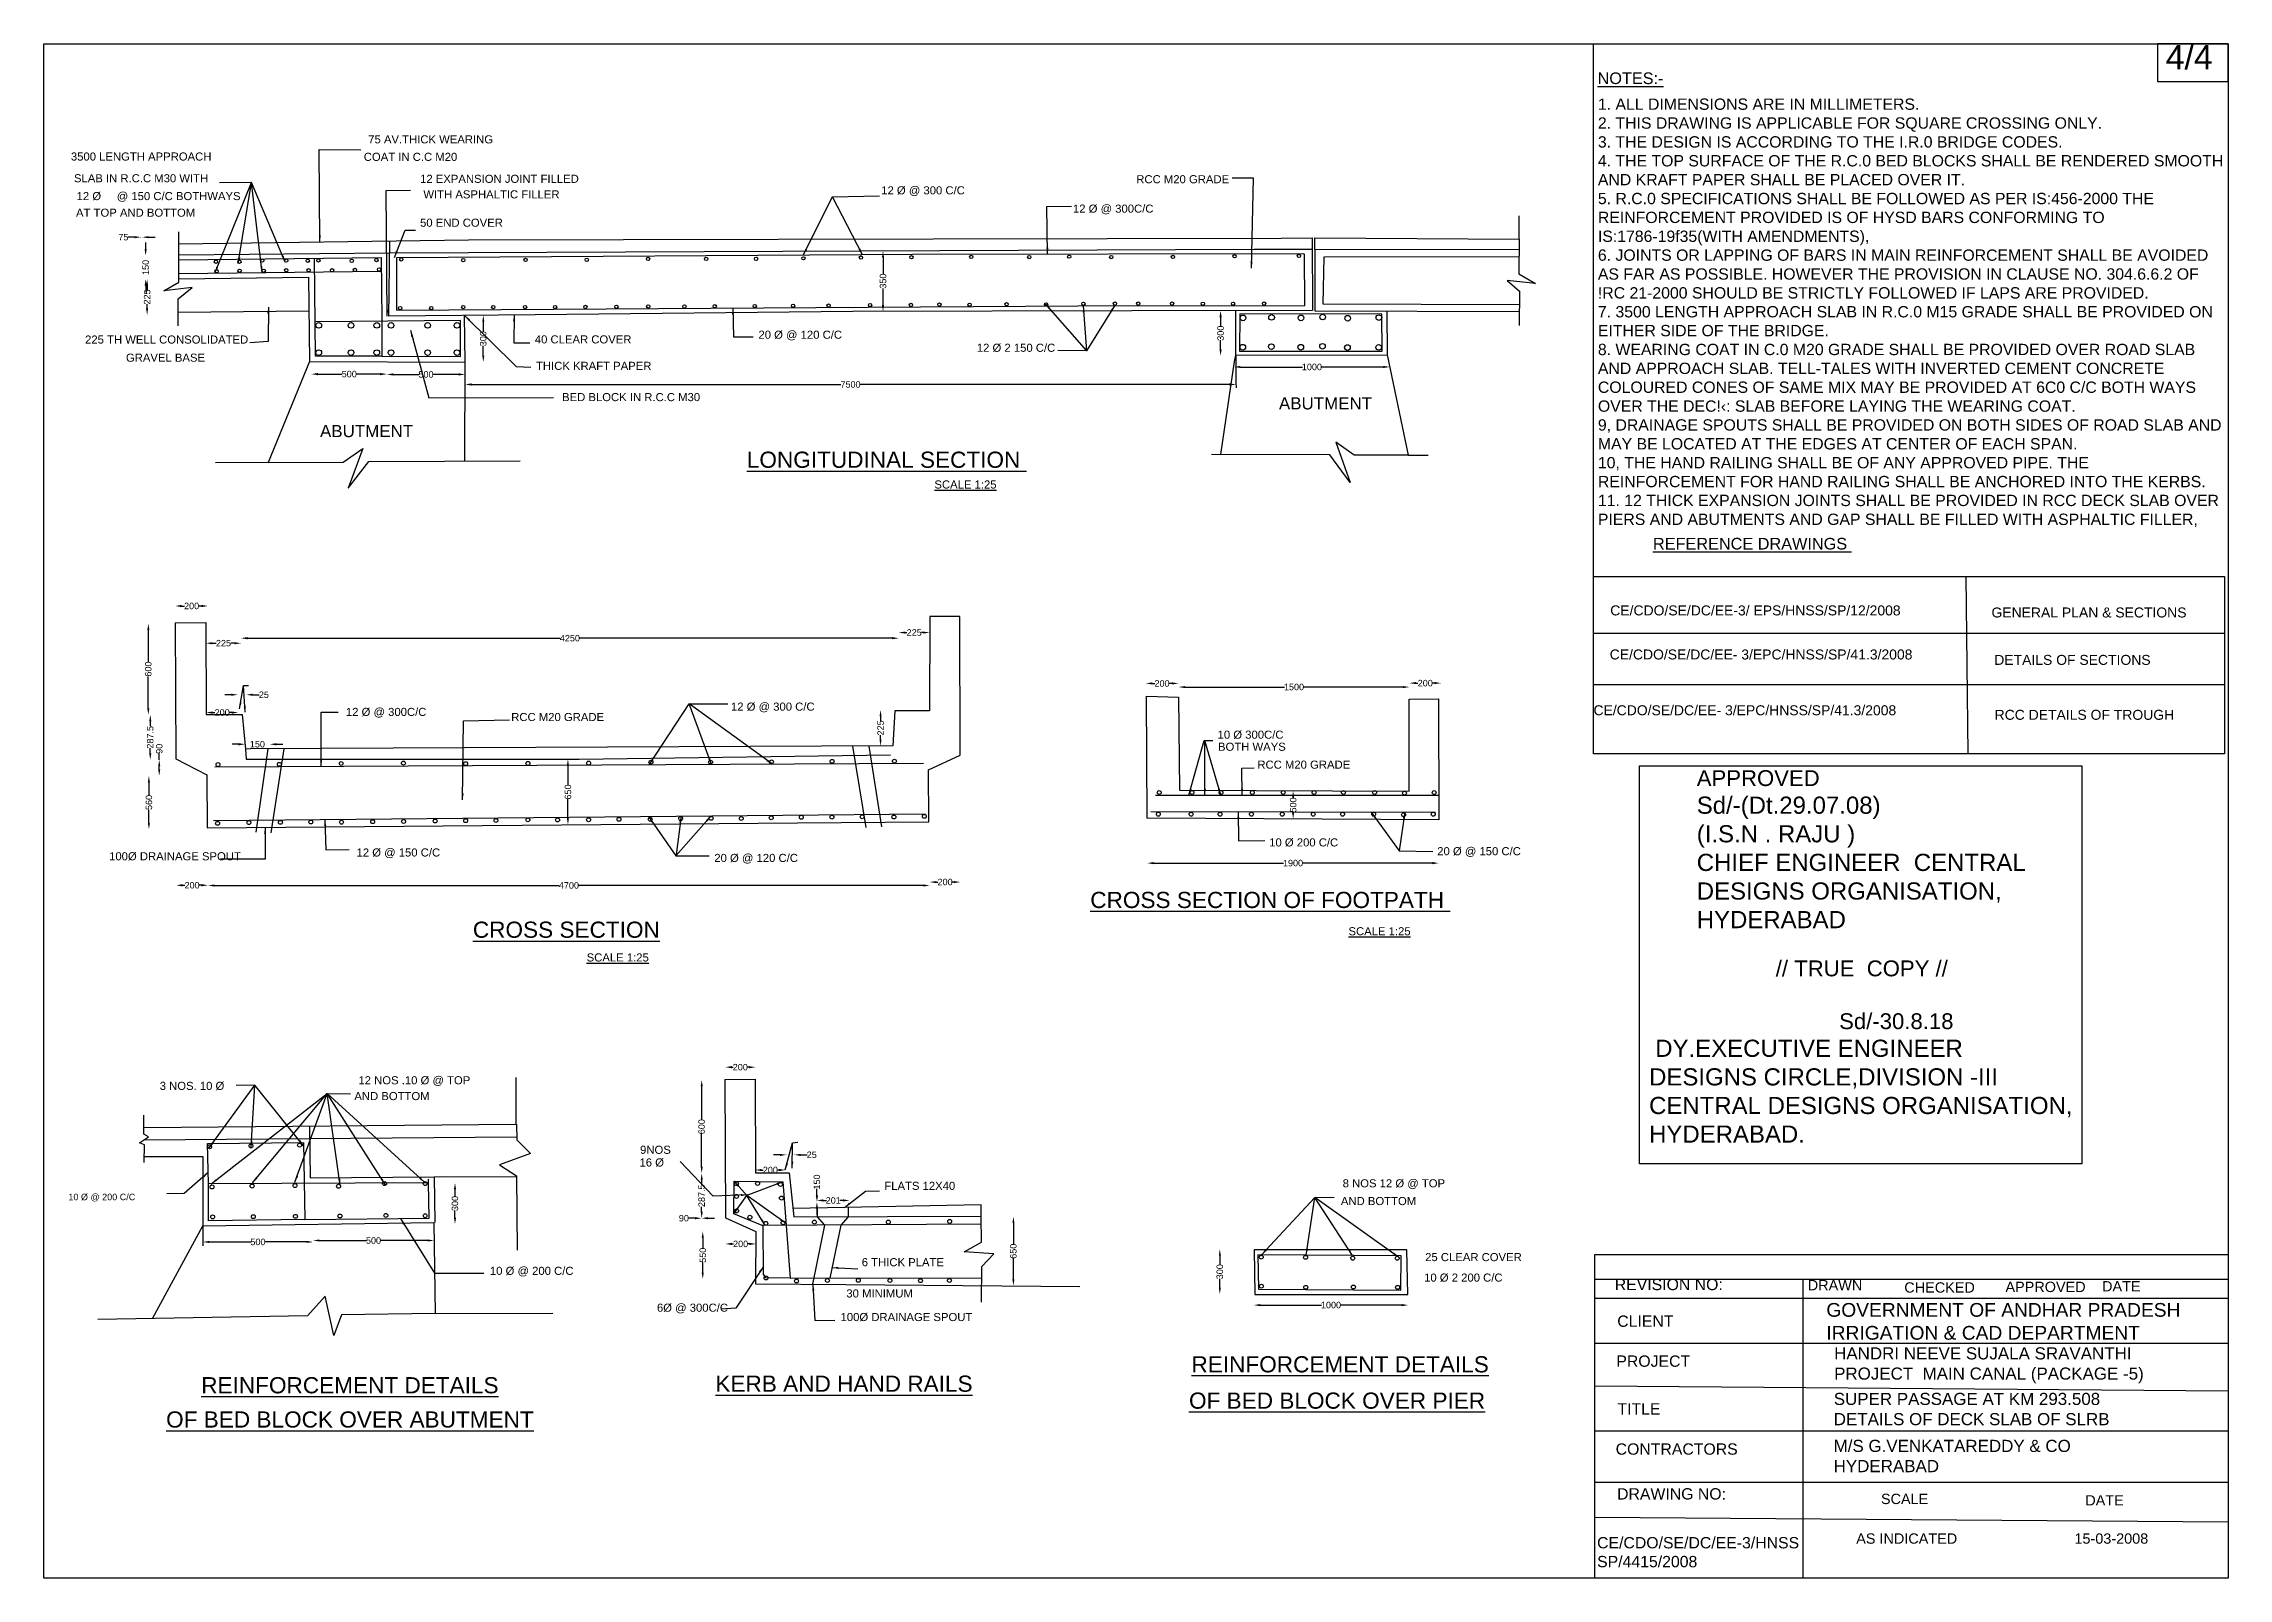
# Model space of a CAD drawing. Header units: millimetres. Extents: x 2526499 to 2540013, y 44357657 to 44367147.
import ezdxf

# ---------------------------------------------------------------- set-up
doc = ezdxf.new("R2010")
doc.units = ezdxf.units.MM
doc.header["$MEASUREMENT"] = 0
for name, color, linetype in [('DIMENSION', 7, 'Continuous'), ('DIMENSIONS', 7, 'Continuous'), ('DRAWING', 2, 'Continuous'), ('TEXT', 7, 'Continuous')]:
    doc.layers.add(name, color=color, linetype=linetype)
doc.styles.get("Standard").update_dxf_attribs({"font": 'arial.ttf', "height": 40})
doc.dimstyles.get("Standard").update_dxf_attribs({"dimtxt": 40, "dimasz": 40, "dimexe": 0.18, "dimexo": 0.0625, "dimgap": 0.09, "dimtad": 0, "dimdec": 0, "dimzin": 0, "dimdsep": 46, "dimtxsty": 'Standard', "dimcen": 0.09, "dimse1": 1, "dimse2": 1, "dimadec": 0, "dimazin": 0, "dimtfac": 1, "dimtdec": 0, "dimtofl": 0, "dimtmove": 0, "dimatfit": 3, "dimfxl": 1, "dimtolj": 1, "dimtzin": 0, "dimarcsym": 0})

msp = doc.modelspace()

# ---------------------------------------------------------------- texts
at = {"layer": 'DIMENSION', "color": 0}
for s, height, p in [('4/4', 150, (2539625.1, 44366989.3)), ('75 AV.THICK WEARING', 50, (2528506.5, 44366530.8)), ('3500 LENGTH APPROACH', 50, (2526667.2, 44366424.6)), ('COAT IN C.C M20', 50, (2528479, 44366422.7)), ('SLAB IN R.C.C M30 WITH', 50, (2526686.2, 44366290.2)), ('12 EXPANSION JOINT FILLED', 50, (2528827.3, 44366286.7)), ('RCC M20 GRADE', 50, (2533257.4, 44366284.2)), ('12 Ø     @ 150 C/C BOTHWAYS ', 50, (2526702.7, 44366180)), ('WITH ASPHALTIC FILLER', 50, (2528847.7, 44366190.6)), ('12 Ø @ 300 C/C', 50, (2531679.8, 44366215.5)), ('12 Ø @ 300C/C', 50, (2532866, 44366102.4)), ('AT TOP AND BOTTOM', 50, (2526698.9, 44366077.3)), ('50 END COVER', 50, (2528827.1, 44366015.4)), ('225 TH WELL CONSOLIDATED', 50, (2526754.9, 44365292.8)), ('40 CLEAR COVER', 50, (2529536.9, 44365293.8)), ('20 Ø @ 120 C/C', 50, (2530920.2, 44365322.7)), ('GRAVEL BASE', 50, (2527007.7, 44365180.6)), ('12 Ø 2 150 C/C', 50, (2532271, 44365242)), ('THICK KRAFT PAPER', 50, (2529544.3, 44365130.2)), ('BED BLOCK IN R.C.C M30', 50, (2529705.6, 44364936.9)), ('ABUTMENT', 75, (2534140, 44364885.6)), ('ABUTMENT', 75, (2528208.2, 44364714.1)), ('%%ULONGITUDINAL SECTION ', 100, (2530848.3, 44364524.7)), ('%%USCALE 1:25', 50, (2532008.8, 44364396.5)), ('12 Ø @ 300C/C', 50, (2528368.4, 44362990)), ('12 Ø @ 300 C/C', 50, (2530750.4, 44363022.8)), ('RCC M20 GRADE', 50, (2529391, 44362958.5)), ('10 Ø 300C/C', 50, (2533760.6, 44362849.4)), ('BOTH WAYS', 50, (2533763, 44362774.7)), ('RCC M20 GRADE', 50, (2534006.5, 44362663.9)), ('10 Ø 200 C/C', 50, (2534079.5, 44362183.1)), ('100Ø DRAINAGE SPOUT', 50, (2526903.6, 44362097.3)), ('12 Ø @ 150 C/C', 50, (2528434.2, 44362120.9)), ('20 Ø @ 120 C/C', 50, (2530647.3, 44362087.1)), ('20 Ø @ 150 C/C', 50, (2535119.2, 44362128.7)), ('%%UCROSS SECTION OF FOOTPATH ', 100, (2532972.8, 44361802.2)), ('%%UCROSS SECTION', 100, (2529153.7, 44361618.3)), ('%%USCALE 1:25', 50, (2534570.2, 44361633.6)), ('%%USCALE 1:25', 50, (2529857.7, 44361471.7)), ('12 NOS .10 Ø @ TOP', 50, (2528445.9, 44360712.1)), ('3 NOS. 10 Ø', 50, (2527216.5, 44360677.6)), ('AND BOTTOM', 50, (2528420.6, 44360614.5)), ('16 Ø', 50, (2530184.5, 44360203.8)), ('9NOS ', 50, (2530188, 44360282.3)), ('FLATS 12X40', 50, (2531698.8, 44360059.3)), ('8 NOS 12 Ø @ TOP ', 50, (2534534, 44360074.9)), ('10 Ø @ 200 C/C', 40, (2526651.8, 44359995.4)), ('AND BOTTOM', 50, (2534523.2, 44359965.3)), ('25 CLEAR COVER', 50, (2535044.4, 44359618.6)), ('10 Ø @ 200 C/C', 50, (2529259.1, 44359533.7)), ('6 THICK PLATE', 50, (2531559.4, 44359587.1)), ('10 Ø 2 200 C/C', 50, (2535038, 44359491.9)), ('30 MINIMUM', 50, (2531464.1, 44359393.9)), ('6Ø @ 300C/C', 50, (2530292.4, 44359305.8)), ('100Ø DRAINAGE SPOUT', 50, (2531428.2, 44359248)), ('%%UREINFORCEMENT DETAILS', 100, (2533598.8, 44358930.6)), ('%%UREINFORCEMENT DETAILS', 100, (2527473.4, 44358801.2)), ('%%UKERB AND HAND RAILS', 100, (2530653.7, 44358810.8)), ('%%UOF BED BLOCK OVER PIER', 100, (2533583.6, 44358706.1)), ('%%UOF BED BLOCK OVER ABUTMENT', 100, (2527256.2, 44358589.5))]:
    msp.add_text(s, height=height, dxfattribs=at).set_placement(p)
at = {"layer": 'DIMENSION', "color": 0, "insert": (2536113, 44366808.4), "char_height": 70, "width": 3896.647, "attachment_point": 1}
msp.add_mtext('1. ALL DIMENSIONS ARE IN MILLIMETERS. \\P2. THIS DRAWING IS APPLICABLE FOR SQUARE CROSSING ONLY. \\P3. THE DESIGN IS ACCORDING TO THE I.R.0 BRIDGE CODES. \\P4. THE TOP SURFACE OF THE R.C.0 BED BLOCKS SHALL BE RENDERED SMOOTH AND KRAFT PAPER SHALL BE PLACED OVER IT. \\P5. R.C.0 SPECIFICATIONS SHALL BE FOLLOWED AS PER IS:456-2000 THE REINFORCEMENT PROVIDED IS OF HYSD BARS CONFORMING TO IS:1786-19f35(WITH AMENDMENTS), \\P6. JOINTS OR LAPPING OF BARS IN MAIN REINFORCEMENT SHALL BE AVOIDED AS FAR AS POSSIBLE. HOWEVER THE PROVISION IN CLAUSE NO. 304.6.6.2 OF !RC 21-2000 SHOULD BE STRICTLY FOLLOWED IF LAPS ARE PROVIDED. \\P7. 3500 LENGTH APPROACH SLAB IN R.C.0 M15 GRADE SHALL BE PROVIDED ON EITHER SIDE OF THE BRIDGE. \\P8. WEARING COAT IN C.0 M20 GRADE SHALL BE PROVIDED OVER ROAD SLAB AND APPROACH SLAB. TELL-TALES WITH INVERTED CEMENT CONCRETE COLOURED CONES OF SAME MIX MAY BE PROVIDED AT 6C0 C/C BOTH WAYS OVER THE DEC!‹: SLAB BEFORE LAYING THE WEARING COAT. \\P9, DRAINAGE SPOUTS SHALL BE PROVIDED ON BOTH SIDES OF ROAD SLAB AND MAY BE LOCATED AT THE EDGES AT CENTER OF EACH SPAN. \\P10, THE HAND RAILING SHALL BE OF ANY APPROVED PIPE. THE REINFORCEMENT FOR HAND RAILING SHALL BE ANCHORED INTO THE KERBS. \\P11. 12 THICK EXPANSION JOINTS SHALL BE PROVIDED IN RCC DECK SLAB OVER PIERS AND ABUTMENTS AND GAP SHALL BE FILLED WITH ASPHALTIC FILLER, ', dxfattribs=at)
at = {"layer": 'DRAWING', "color": 0}
for s, height, p in [('REVISION NO:', 70, (2536217.3, 44359439.3)), ('DRAWN ', 63.88, (2537411.4, 44359438.2)), ('CHECKED ', 63.88, (2538008.4, 44359423.9)), ('APPROVED ', 63.88, (2538634.1, 44359427.5)), ('DATE ', 63.88, (2539231.7, 44359431.1)), ('CLIENT', 70, (2536232.8, 44359212.5)), ('PROJECT', 70, (2536227.2, 44358965.3)), ('TITLE ', 70, (2536233.9, 44358669.9)), ('CONTRACTORS ', 70, (2536222.8, 44358421.7)), ('DRAWING NO:', 70, (2536231.7, 44358144.4)), ('SCALE ', 63.88, (2537863.9, 44358116.4)), ('DATE ', 63.88, (2539127.9, 44358107.5)), ('AS INDICATED ', 63.879, (2537711, 44357871.2)), ('15-03-2008', 63.88, (2539060.8, 44357871.2))]:
    msp.add_text(s, height=height, dxfattribs=at).set_placement(p)
at = {"layer": 'DRAWING', "color": 0, "attachment_point": 1}
for s, insert, char_height, width in [('GOVERNMENT OF ANDHAR PRADESH  IRRIGATION & CAD DEPARTMENT ', (2537526.1, 44359359.6), 85, 2353.225), ('HANDRI NEEVE SUJALA SRAVANTHI \\PPROJECT  MAIN CANAL (PACKAGE -5)', (2537574.3, 44359085.8), 75, 2042.66), ('SUPER PASSAGE AT KM 293.508 DETAILS OF DECK SLAB OF SLRB ', (2537572, 44358804.1), 75, 2042.66), ('M/S G.VENKATAREDDY & CO  HYDERABAD ', (2537571.2, 44358513.6), 75, 2042.66), ('CE/CDO/SE/DC/EE-3/HNSS SP/4415/2008', (2536108.1, 44357912.4), 70, 1142.791)]:
    msp.add_mtext(s, dxfattribs=dict(at, insert=insert, char_height=char_height, width=width))
at = {"layer": 'TEXT', "color": 0}
for s, height, p in [('%%UNOTES:-', 71.97, (2536111, 44366897.6)), ('%%UREFERENCE DRAWINGS ', 71.975, (2536453.7, 44364019.4)), ('CE/CDO/SE/DC/EE-3/ EPS/HNSS/SP/12/2008', 61.692, (2536189.5, 44363611.8)), ('GENERAL PLAN & SECTIONS', 61.692, (2538547.5, 44363599.1)), ('CE/CDO/SE/DC/EE- 3/EPC/HNSS/SP/41.3/2008', 61.692, (2536186.1, 44363339.4)), ('DETAILS OF SECTIONS', 61.692, (2538564.8, 44363305.9)), ('CE/CDO/SE/DC/EE- 3/EPC/HNSS/SP/41.3/2008', 61.692, (2536085.6, 44362994.4)), (' RCC DETAILS OF TROUGH', 61.692, (2538543.1, 44362966.2))]:
    msp.add_text(s, height=height, dxfattribs=at).set_placement(p)
at = {"layer": 'TEXT', "color": 0, "attachment_point": 1}
for s, insert, char_height, width in [('APPROVED  \\P{\\H1.0833x;Sd/-(Dt.29.07.08) \\P(I.S.N . RAJU ) \\PCHIEF ENGINEER  CENTRAL DESIGNS ORGANISATION, HYDERABAD }', (2536724.5, 44362654.7), 97.959, 2623.548), ('^I^I// TRUE  COPY //  \\P^I^I\\P^I^I^ISd/-30.8.18\\P {\\H1.0833x;DY.EXECUTIVE ENGINEER  DESIGNS CIRCLE,DIVISION -III CENTRAL DESIGNS ORGANISATION, HYDERABAD.}', (2536429.7, 44361478), 97.9594, 2619.552)]:
    msp.add_mtext(s, dxfattribs=dict(at, insert=insert, char_height=char_height, width=width))

# ---------------------------------------------------------------- blocks, each defined once
blk = doc.blocks.new('*D53')
at = {"layer": 'Defpoints', "color": 0, "transparency": 16777216}
for p in [(2528155, 44365110), (2528622, 44365117), (2528622, 44365104)]:
    blk.add_point(p, dxfattribs=at)
at = {"layer": 'DIMENSION', "color": 0, "lineweight": -2, "transparency": 16777216}
for p, q in [((2528195, 44365104), (2528344, 44365104)), ((2528582, 44365104), (2528433, 44365104))]:
    blk.add_line(p, q, dxfattribs=at)
at = {"layer": 'DIMENSION', "color": 0, "transparency": 16777216}
for points in [[(2528195, 44365111), (2528195, 44365097), (2528155, 44365104)], [(2528582, 44365111), (2528582, 44365097), (2528622, 44365104)]]:
    blk.add_solid(points, dxfattribs=at)
at = {"layer": 'DIMENSION', "color": 0, "transparency": 16777216, "insert": (2528389, 44365104), "char_height": 40, "attachment_point": 5}
blk.add_mtext('\\A1;500', dxfattribs=at)
blk = doc.blocks.new('*D54')
at = {"layer": 'Defpoints', "color": 0, "transparency": 16777216}
for p in [(2528622, 44365104), (2529106, 44365102), (2529106, 44365102)]:
    blk.add_point(p, dxfattribs=at)
at = {"layer": 'DIMENSION', "color": 0, "lineweight": -2, "transparency": 16777216}
for p, q in [((2528662, 44365102), (2528820, 44365102)), ((2529066, 44365102), (2528908, 44365102))]:
    blk.add_line(p, q, dxfattribs=at)
at = {"layer": 'DIMENSION', "color": 0, "transparency": 16777216}
for points in [[(2528662, 44365109), (2528662, 44365095), (2528622, 44365102)], [(2529066, 44365109), (2529066, 44365095), (2529106, 44365102)]]:
    blk.add_solid(points, dxfattribs=at)
at = {"layer": 'DIMENSION', "color": 0, "transparency": 16777216, "insert": (2528864, 44365102), "char_height": 40, "attachment_point": 5}
blk.add_mtext('\\A1;500', dxfattribs=at)
blk = doc.blocks.new('*D55')
at = {"layer": 'Defpoints', "color": 0, "transparency": 16777216}
for p in [(2529222, 44365468), (2529218, 44365179), (2529226, 44365179)]:
    blk.add_point(p, dxfattribs=at)
at = {"layer": 'DIMENSION', "color": 0, "lineweight": -2, "transparency": 16777216}
for p, q in [((2529218, 44365428), (2529218, 44365367)), ((2529218, 44365219), (2529218, 44365279))]:
    blk.add_line(p, q, dxfattribs=at)
at = {"layer": 'DIMENSION', "color": 0, "transparency": 16777216}
for points in [[(2529212, 44365428), (2529225, 44365428), (2529218, 44365468)], [(2529212, 44365219), (2529225, 44365219), (2529218, 44365179)]]:
    blk.add_solid(points, dxfattribs=at)
at = {"layer": 'DIMENSION', "color": 0, "transparency": 16777216, "insert": (2529218, 44365323), "char_height": 40, "attachment_point": 5, "rotation": 90}
blk.add_mtext('\\A1;300', dxfattribs=at)
blk = doc.blocks.new('*D56')
at = {"layer": 'Defpoints', "color": 0, "transparency": 16777216}
for p in [(2529106, 44365030), (2533874, 44365040), (2533874, 44365036)]:
    blk.add_point(p, dxfattribs=at)
at = {"layer": 'DIMENSION', "color": 0, "lineweight": -2, "transparency": 16777216}
for p, q in [((2529146, 44365040), (2531430, 44365040)), ((2533834, 44365040), (2531549, 44365040))]:
    blk.add_line(p, q, dxfattribs=at)
at = {"layer": 'DIMENSION', "color": 0, "transparency": 16777216}
for points in [[(2529146, 44365047), (2529146, 44365033), (2529106, 44365040)], [(2533834, 44365047), (2533834, 44365033), (2533874, 44365040)]]:
    blk.add_solid(points, dxfattribs=at)
at = {"layer": 'DIMENSION', "color": 0, "transparency": 16777216, "insert": (2531490, 44365040), "char_height": 40, "attachment_point": 5}
blk.add_mtext('\\A1;7500', dxfattribs=at)
blk = doc.blocks.new('*D57')
at = {"layer": 'Defpoints', "color": 0, "transparency": 16777216}
for p in [(2533779, 44365496), (2533779, 44365496), (2533780, 44365218)]:
    blk.add_point(p, dxfattribs=at)
at = {"layer": 'DIMENSION', "color": 0, "lineweight": -2, "transparency": 16777216}
for p, q in [((2533779, 44365456), (2533779, 44365401)), ((2533779, 44365258), (2533779, 44365313))]:
    blk.add_line(p, q, dxfattribs=at)
at = {"layer": 'DIMENSION', "color": 0, "transparency": 16777216}
for points in [[(2533772, 44365456), (2533786, 44365456), (2533779, 44365496)], [(2533772, 44365258), (2533786, 44365258), (2533779, 44365218)]]:
    blk.add_solid(points, dxfattribs=at)
at = {"layer": 'DIMENSION', "color": 0, "transparency": 16777216, "insert": (2533779, 44365357), "char_height": 40, "attachment_point": 5, "rotation": 90}
blk.add_mtext('\\A1;300', dxfattribs=at)
blk = doc.blocks.new('*D58')
at = {"layer": 'Defpoints', "color": 0, "transparency": 16777216}
for p in [(2533862, 44365152), (2534826, 44365148), (2534826, 44365143)]:
    blk.add_point(p, dxfattribs=at)
at = {"layer": 'DIMENSION', "color": 0, "lineweight": -2, "transparency": 16777216}
for p, q in [((2533902, 44365148), (2534286, 44365148)), ((2534786, 44365148), (2534402, 44365148))]:
    blk.add_line(p, q, dxfattribs=at)
at = {"layer": 'DIMENSION', "color": 0, "transparency": 16777216}
for points in [[(2533902, 44365155), (2533902, 44365142), (2533862, 44365148)], [(2534786, 44365155), (2534786, 44365142), (2534826, 44365148)]]:
    blk.add_solid(points, dxfattribs=at)
at = {"layer": 'DIMENSION', "color": 0, "transparency": 16777216, "insert": (2534344, 44365148), "char_height": 40, "attachment_point": 5}
blk.add_mtext('\\A1;1000', dxfattribs=at)
blk = doc.blocks.new('*D59')
at = {"layer": 'Defpoints', "color": 0, "transparency": 16777216}
for p in [(2531690, 44365866), (2531691, 44365866), (2531692, 44365491)]:
    blk.add_point(p, dxfattribs=at)
at = {"layer": 'DIMENSION', "color": 0, "lineweight": -2, "transparency": 16777216}
for p, q in [((2531691, 44365826), (2531691, 44365723)), ((2531691, 44365531), (2531691, 44365634))]:
    blk.add_line(p, q, dxfattribs=at)
at = {"layer": 'DIMENSION', "color": 0, "transparency": 16777216}
for points in [[(2531684, 44365826), (2531697, 44365826), (2531691, 44365866)], [(2531684, 44365531), (2531697, 44365531), (2531691, 44365491)]]:
    blk.add_solid(points, dxfattribs=at)
at = {"layer": 'DIMENSION', "color": 0, "transparency": 16777216, "insert": (2531691, 44365679), "char_height": 40, "attachment_point": 5, "rotation": 90}
blk.add_mtext('\\A1;350', dxfattribs=at)
blk = doc.blocks.new('*D60')
at = {"layer": 'Defpoints', "color": 0, "transparency": 16777216}
for p in [(2527125, 44365691), (2527123, 44365470), (2527139, 44365470)]:
    blk.add_point(p, dxfattribs=at)
at = {"layer": 'DIMENSION', "color": 0, "lineweight": -2, "transparency": 16777216}
for p, q in [((2527139, 44365651), (2527139, 44365625)), ((2527139, 44365510), (2527139, 44365536))]:
    blk.add_line(p, q, dxfattribs=at)
at = {"layer": 'DIMENSION', "color": 0, "transparency": 16777216}
for points in [[(2527132, 44365651), (2527145, 44365651), (2527139, 44365691)], [(2527132, 44365510), (2527145, 44365510), (2527139, 44365470)]]:
    blk.add_solid(points, dxfattribs=at)
at = {"layer": 'DIMENSION', "color": 0, "transparency": 16777216, "insert": (2527139, 44365581), "char_height": 40, "attachment_point": 5, "rotation": 90}
blk.add_mtext('\\A1;225', dxfattribs=at)
blk = doc.blocks.new('*D61')
at = {"layer": 'Defpoints', "color": 0, "transparency": 16777216}
for p in [(2527130, 44365837), (2527136, 44365837), (2527139, 44365691)]:
    blk.add_point(p, dxfattribs=at)
at = {"layer": 'DIMENSION', "color": 0, "lineweight": -2, "transparency": 16777216}
for p, q in [((2527130, 44365877), (2527130, 44365917)), ((2527130, 44365651), (2527130, 44365611))]:
    blk.add_line(p, q, dxfattribs=at)
at = {"layer": 'DIMENSION', "color": 0, "transparency": 16777216}
for points in [[(2527123, 44365877), (2527136, 44365877), (2527130, 44365837)], [(2527123, 44365651), (2527136, 44365651), (2527130, 44365691)]]:
    blk.add_solid(points, dxfattribs=at)
at = {"layer": 'DIMENSION', "color": 0, "transparency": 16777216, "insert": (2527130, 44365764), "char_height": 40, "attachment_point": 5, "rotation": 90}
blk.add_mtext('\\A1;150', dxfattribs=at)
blk = doc.blocks.new('*D62')
at = {"layer": 'Defpoints', "color": 0, "transparency": 16777216}
for p in [(2527101, 44365960), (2527101, 44365951), (2527108, 44365838)]:
    blk.add_point(p, dxfattribs=at)
at = {"layer": 'DIMENSION', "color": 0, "lineweight": -2, "transparency": 16777216}
for p, q in [((2527061, 44365951), (2527021, 44365951)), ((2527148, 44365951), (2527188, 44365951))]:
    blk.add_line(p, q, dxfattribs=at)
at = {"layer": 'DIMENSION', "color": 0, "transparency": 16777216}
for points in [[(2527061, 44365957), (2527061, 44365944), (2527101, 44365951)], [(2527148, 44365957), (2527148, 44365944), (2527108, 44365951)]]:
    blk.add_solid(points, dxfattribs=at)
at = {"layer": 'DIMENSION', "color": 0, "transparency": 16777216, "insert": (2526992, 44365951), "char_height": 40, "attachment_point": 5}
blk.add_mtext('\\A1;75', dxfattribs=at)
blk = doc.blocks.new('*D63')
at = {"layer": 'Defpoints', "color": 0, "transparency": 16777216}
for p in [(2527313, 44363673), (2527515, 44363670), (2527515, 44363666)]:
    blk.add_point(p, dxfattribs=at)
at = {"layer": 'DIMENSION', "color": 0, "lineweight": -2, "transparency": 16777216}
for p, q in [((2527353, 44363670), (2527369, 44363670)), ((2527475, 44363670), (2527458, 44363670))]:
    blk.add_line(p, q, dxfattribs=at)
at = {"layer": 'DIMENSION', "color": 0, "transparency": 16777216}
for points in [[(2527353, 44363677), (2527353, 44363663), (2527313, 44363670)], [(2527475, 44363677), (2527475, 44363663), (2527515, 44363670)]]:
    blk.add_solid(points, dxfattribs=at)
at = {"layer": 'DIMENSION', "color": 0, "transparency": 16777216, "insert": (2527414, 44363670), "char_height": 40, "attachment_point": 5}
blk.add_mtext('\\A1;200', dxfattribs=at)
blk = doc.blocks.new('*D64')
at = {"layer": 'Defpoints', "color": 0, "transparency": 16777216}
for p in [(2527502, 44363446), (2527720, 44363451), (2527720, 44363440)]:
    blk.add_point(p, dxfattribs=at)
at = {"layer": 'DIMENSION', "color": 0, "lineweight": -2, "transparency": 16777216}
for p, q in [((2527542, 44363440), (2527566, 44363440)), ((2527680, 44363440), (2527656, 44363440))]:
    blk.add_line(p, q, dxfattribs=at)
at = {"layer": 'DIMENSION', "color": 0, "transparency": 16777216}
for points in [[(2527542, 44363446), (2527542, 44363433), (2527502, 44363440)], [(2527680, 44363446), (2527680, 44363433), (2527720, 44363440)]]:
    blk.add_solid(points, dxfattribs=at)
at = {"layer": 'DIMENSION', "color": 0, "transparency": 16777216, "insert": (2527611, 44363440), "char_height": 40, "attachment_point": 5}
blk.add_mtext('\\A1;225', dxfattribs=at)
blk = doc.blocks.new('*D65')
at = {"layer": 'Defpoints', "color": 0, "transparency": 16777216}
for p in [(2531788, 44363471), (2531788, 44363468), (2527720, 44363440)]:
    blk.add_point(p, dxfattribs=at)
at = {"layer": 'DIMENSION', "color": 0, "lineweight": -2, "transparency": 16777216}
for p, q in [((2527760, 44363471), (2529694, 44363471)), ((2531748, 44363471), (2529815, 44363471))]:
    blk.add_line(p, q, dxfattribs=at)
at = {"layer": 'DIMENSION', "color": 0, "transparency": 16777216}
for points in [[(2527760, 44363478), (2527760, 44363464), (2527720, 44363471)], [(2531748, 44363478), (2531748, 44363464), (2531788, 44363471)]]:
    blk.add_solid(points, dxfattribs=at)
at = {"layer": 'DIMENSION', "color": 0, "transparency": 16777216, "insert": (2529754, 44363471), "char_height": 40, "attachment_point": 5}
blk.add_mtext('\\A1;4250', dxfattribs=at)
blk = doc.blocks.new('*D66')
at = {"layer": 'Defpoints', "color": 0, "transparency": 16777216}
for p in [(2531788, 44363468), (2531980, 44363506), (2531980, 44363467)]:
    blk.add_point(p, dxfattribs=at)
at = {"layer": 'DIMENSION', "color": 0, "lineweight": -2, "transparency": 16777216}
for p, q in [((2531828, 44363506), (2531839, 44363506)), ((2531940, 44363506), (2531929, 44363506))]:
    blk.add_line(p, q, dxfattribs=at)
at = {"layer": 'DIMENSION', "color": 0, "transparency": 16777216}
for points in [[(2531828, 44363512), (2531828, 44363499), (2531788, 44363506)], [(2531940, 44363512), (2531940, 44363499), (2531980, 44363506)]]:
    blk.add_solid(points, dxfattribs=at)
at = {"layer": 'DIMENSION', "color": 0, "transparency": 16777216, "insert": (2531884, 44363506), "char_height": 40, "attachment_point": 5}
blk.add_mtext('\\A1;225', dxfattribs=at)
blk = doc.blocks.new('*D67')
at = {"layer": 'Defpoints', "color": 0, "transparency": 16777216}
for p in [(2531676, 44363027), (2531682, 44363027), (2531685, 44362804)]:
    blk.add_point(p, dxfattribs=at)
at = {"layer": 'DIMENSION', "color": 0, "lineweight": -2, "transparency": 16777216}
for p, q in [((2531676, 44362987), (2531676, 44362960)), ((2531676, 44362844), (2531676, 44362871))]:
    blk.add_line(p, q, dxfattribs=at)
at = {"layer": 'DIMENSION', "color": 0, "transparency": 16777216}
for points in [[(2531669, 44362987), (2531682, 44362987), (2531676, 44363027)], [(2531669, 44362844), (2531682, 44362844), (2531676, 44362804)]]:
    blk.add_solid(points, dxfattribs=at)
at = {"layer": 'DIMENSION', "color": 0, "transparency": 16777216, "insert": (2531676, 44362916), "char_height": 40, "attachment_point": 5, "rotation": 90}
blk.add_mtext('\\A1;225', dxfattribs=at)
blk = doc.blocks.new('*D68')
at = {"layer": 'Defpoints', "color": 0, "transparency": 16777216}
for p in [(2531980, 44361978), (2532169, 44361985), (2532169, 44361963)]:
    blk.add_point(p, dxfattribs=at)
at = {"layer": 'DIMENSION', "color": 0, "lineweight": -2, "transparency": 16777216}
for p, q in [((2532020, 44361963), (2532030, 44361963)), ((2532129, 44361963), (2532119, 44361963))]:
    blk.add_line(p, q, dxfattribs=at)
at = {"layer": 'DIMENSION', "color": 0, "transparency": 16777216}
for points in [[(2532020, 44361969), (2532020, 44361956), (2531980, 44361963)], [(2532129, 44361969), (2532129, 44361956), (2532169, 44361963)]]:
    blk.add_solid(points, dxfattribs=at)
at = {"layer": 'DIMENSION', "color": 0, "transparency": 16777216, "insert": (2532075, 44361963), "char_height": 40, "attachment_point": 5}
blk.add_mtext('\\A1;200', dxfattribs=at)
blk = doc.blocks.new('*D69')
at = {"layer": 'Defpoints', "color": 0, "transparency": 16777216}
for p in [(2531980, 44361978), (2527515, 44361942), (2527515, 44361942)]:
    blk.add_point(p, dxfattribs=at)
at = {"layer": 'DIMENSION', "color": 0, "lineweight": -2, "transparency": 16777216}
for p, q in [((2527555, 44361942), (2529687, 44361942)), ((2531940, 44361942), (2529808, 44361942))]:
    blk.add_line(p, q, dxfattribs=at)
at = {"layer": 'DIMENSION', "color": 0, "transparency": 16777216}
for points in [[(2527555, 44361948), (2527555, 44361935), (2527515, 44361942)], [(2531940, 44361948), (2531940, 44361935), (2531980, 44361942)]]:
    blk.add_solid(points, dxfattribs=at)
at = {"layer": 'DIMENSION', "color": 0, "transparency": 16777216, "insert": (2529748, 44361942), "char_height": 40, "attachment_point": 5}
blk.add_mtext('\\A1;4700', dxfattribs=at)
blk = doc.blocks.new('*D70')
at = {"layer": 'Defpoints', "color": 0, "transparency": 16777216}
for p in [(2527319, 44361943), (2527319, 44361943), (2527515, 44361942)]:
    blk.add_point(p, dxfattribs=at)
at = {"layer": 'DIMENSION', "color": 0, "lineweight": -2, "transparency": 16777216}
for p, q in [((2527359, 44361943), (2527372, 44361943)), ((2527475, 44361943), (2527462, 44361943))]:
    blk.add_line(p, q, dxfattribs=at)
at = {"layer": 'DIMENSION', "color": 0, "transparency": 16777216}
for points in [[(2527359, 44361950), (2527359, 44361936), (2527319, 44361943)], [(2527475, 44361950), (2527475, 44361936), (2527515, 44361943)]]:
    blk.add_solid(points, dxfattribs=at)
at = {"layer": 'DIMENSION', "color": 0, "transparency": 16777216, "insert": (2527417, 44361943), "char_height": 40, "attachment_point": 5}
blk.add_mtext('\\A1;200', dxfattribs=at)
blk = doc.blocks.new('*D71')
at = {"layer": 'Defpoints', "color": 0, "transparency": 16777216}
for p in [(2529742, 44362723), (2529759, 44362723), (2529759, 44362317)]:
    blk.add_point(p, dxfattribs=at)
at = {"layer": 'DIMENSION', "color": 0, "lineweight": -2, "transparency": 16777216}
for p, q in [((2529742, 44362683), (2529742, 44362564)), ((2529742, 44362357), (2529742, 44362476))]:
    blk.add_line(p, q, dxfattribs=at)
at = {"layer": 'DIMENSION', "color": 0, "transparency": 16777216}
for points in [[(2529735, 44362683), (2529748, 44362683), (2529742, 44362723)], [(2529735, 44362357), (2529748, 44362357), (2529742, 44362317)]]:
    blk.add_solid(points, dxfattribs=at)
at = {"layer": 'DIMENSION', "color": 0, "transparency": 16777216, "insert": (2529742, 44362520), "char_height": 40, "attachment_point": 5, "rotation": 90}
blk.add_mtext('\\A1;650', dxfattribs=at)
blk = doc.blocks.new('*D72')
at = {"layer": 'Defpoints', "color": 0, "transparency": 16777216}
for p in [(2527150, 44362620), (2527159, 44362620), (2527161, 44362289)]:
    blk.add_point(p, dxfattribs=at)
at = {"layer": 'DIMENSION', "color": 0, "lineweight": -2, "transparency": 16777216}
for p, q in [((2527150, 44362580), (2527150, 44362499)), ((2527150, 44362329), (2527150, 44362410))]:
    blk.add_line(p, q, dxfattribs=at)
at = {"layer": 'DIMENSION', "color": 0, "transparency": 16777216}
for points in [[(2527143, 44362580), (2527156, 44362580), (2527150, 44362620)], [(2527143, 44362329), (2527156, 44362329), (2527150, 44362289)]]:
    blk.add_solid(points, dxfattribs=at)
at = {"layer": 'DIMENSION', "color": 0, "transparency": 16777216, "insert": (2527150, 44362455), "char_height": 40, "attachment_point": 5, "rotation": 90}
blk.add_mtext('\\A1;560', dxfattribs=at)
blk = doc.blocks.new('*D73')
at = {"layer": 'Defpoints', "color": 0, "transparency": 16777216}
for p in [(2527152, 44362719), (2527214, 44362719), (2527150, 44362620)]:
    blk.add_point(p, dxfattribs=at)
at = {"layer": 'DIMENSION', "color": 0, "lineweight": -2, "transparency": 16777216}
for p, q in [((2527214, 44362719), (2527214, 44362759)), ((2527214, 44362660), (2527214, 44362679))]:
    blk.add_line(p, q, dxfattribs=at)
at = {"layer": 'DIMENSION', "color": 0, "transparency": 16777216}
for points in [[(2527207, 44362679), (2527220, 44362679), (2527214, 44362719)], [(2527207, 44362660), (2527220, 44362660), (2527214, 44362620)]]:
    blk.add_solid(points, dxfattribs=at)
at = {"layer": 'DIMENSION', "color": 0, "transparency": 16777216, "insert": (2527214, 44362787), "char_height": 40, "attachment_point": 5, "rotation": 90}
blk.add_mtext('\\A1;90', dxfattribs=at)
blk = doc.blocks.new('*D74')
at = {"layer": 'Defpoints', "color": 0, "transparency": 16777216}
for p in [(2527155, 44362997), (2527158, 44362997), (2527152, 44362719)]:
    blk.add_point(p, dxfattribs=at)
at = {"layer": 'DIMENSION', "color": 0, "lineweight": -2, "transparency": 16777216}
for p, q in [((2527158, 44362957), (2527158, 44362926)), ((2527158, 44362759), (2527158, 44362790))]:
    blk.add_line(p, q, dxfattribs=at)
at = {"layer": 'DIMENSION', "color": 0, "transparency": 16777216}
for points in [[(2527152, 44362957), (2527165, 44362957), (2527158, 44362997)], [(2527152, 44362759), (2527165, 44362759), (2527158, 44362719)]]:
    blk.add_solid(points, dxfattribs=at)
at = {"layer": 'DIMENSION', "color": 0, "transparency": 16777216, "insert": (2527158, 44362858), "char_height": 40, "attachment_point": 5, "rotation": 90}
blk.add_mtext('\\A1;287.5', dxfattribs=at)
blk = doc.blocks.new('*D75')
at = {"layer": 'Defpoints', "color": 0, "transparency": 16777216}
for p in [(2527146, 44363562), (2527156, 44363562), (2527155, 44362997)]:
    blk.add_point(p, dxfattribs=at)
at = {"layer": 'DIMENSION', "color": 0, "lineweight": -2, "transparency": 16777216}
for p, q in [((2527146, 44363522), (2527146, 44363324)), ((2527146, 44363037), (2527146, 44363235))]:
    blk.add_line(p, q, dxfattribs=at)
at = {"layer": 'DIMENSION', "color": 0, "transparency": 16777216}
for points in [[(2527140, 44363522), (2527153, 44363522), (2527146, 44363562)], [(2527140, 44363037), (2527153, 44363037), (2527146, 44362997)]]:
    blk.add_solid(points, dxfattribs=at)
at = {"layer": 'DIMENSION', "color": 0, "transparency": 16777216, "insert": (2527146, 44363280), "char_height": 40, "attachment_point": 5, "rotation": 90}
blk.add_mtext('\\A1;600', dxfattribs=at)
blk = doc.blocks.new('*D76')
at = {"layer": 'Defpoints', "color": 0, "transparency": 16777216}
for p in [(2527504, 44363018), (2527702, 44363019), (2527702, 44363011)]:
    blk.add_point(p, dxfattribs=at)
at = {"layer": 'DIMENSION', "color": 0, "lineweight": -2, "transparency": 16777216}
for p, q in [((2527544, 44363011), (2527558, 44363011)), ((2527662, 44363011), (2527647, 44363011))]:
    blk.add_line(p, q, dxfattribs=at)
at = {"layer": 'DIMENSION', "color": 0, "transparency": 16777216}
for points in [[(2527544, 44363018), (2527544, 44363004), (2527504, 44363011)], [(2527662, 44363018), (2527662, 44363004), (2527702, 44363011)]]:
    blk.add_solid(points, dxfattribs=at)
at = {"layer": 'DIMENSION', "color": 0, "transparency": 16777216, "insert": (2527603, 44363011), "char_height": 40, "attachment_point": 5}
blk.add_mtext('\\A1;200', dxfattribs=at)
blk = doc.blocks.new('*D77')
at = {"layer": 'Defpoints', "color": 0, "transparency": 16777216}
for p in [(2527752, 44363121), (2527700, 44363037), (2527752, 44363037)]:
    blk.add_point(p, dxfattribs=at)
at = {"layer": 'DIMENSION', "color": 0, "lineweight": -2, "transparency": 16777216}
for p, q in [((2527660, 44363121), (2527620, 44363121)), ((2527792, 44363121), (2527832, 44363121))]:
    blk.add_line(p, q, dxfattribs=at)
at = {"layer": 'DIMENSION', "color": 0, "transparency": 16777216}
for points in [[(2527660, 44363128), (2527660, 44363115), (2527700, 44363121)], [(2527792, 44363128), (2527792, 44363115), (2527752, 44363121)]]:
    blk.add_solid(points, dxfattribs=at)
at = {"layer": 'DIMENSION', "color": 0, "transparency": 16777216, "insert": (2527861, 44363121), "char_height": 40, "attachment_point": 5}
blk.add_mtext('\\A1;25', dxfattribs=at)
blk = doc.blocks.new('*D78')
at = {"layer": 'Defpoints', "color": 0, "transparency": 16777216}
for p in [(2527744, 44362813), (2527898, 44362815), (2527898, 44362810)]:
    blk.add_point(p, dxfattribs=at)
at = {"layer": 'DIMENSION', "color": 0, "lineweight": -2, "transparency": 16777216}
for p, q in [((2527704, 44362815), (2527664, 44362815)), ((2527938, 44362815), (2527978, 44362815))]:
    blk.add_line(p, q, dxfattribs=at)
at = {"layer": 'DIMENSION', "color": 0, "transparency": 16777216}
for points in [[(2527704, 44362822), (2527704, 44362808), (2527744, 44362815)], [(2527938, 44362822), (2527938, 44362808), (2527898, 44362815)]]:
    blk.add_solid(points, dxfattribs=at)
at = {"layer": 'DIMENSION', "color": 0, "transparency": 16777216, "insert": (2527821, 44362815), "char_height": 40, "attachment_point": 5}
blk.add_mtext('\\A1;150', dxfattribs=at)
blk = doc.blocks.new('*D79')
at = {"layer": 'Defpoints', "color": 0, "transparency": 16777216}
for p in [(2533316, 44363197), (2533519, 44363197), (2533519, 44363191)]:
    blk.add_point(p, dxfattribs=at)
at = {"layer": 'DIMENSION', "color": 0, "lineweight": -2, "transparency": 16777216}
for p, q in [((2533356, 44363191), (2533373, 44363191)), ((2533479, 44363191), (2533462, 44363191))]:
    blk.add_line(p, q, dxfattribs=at)
at = {"layer": 'DIMENSION', "color": 0, "transparency": 16777216}
for points in [[(2533356, 44363198), (2533356, 44363185), (2533316, 44363191)], [(2533479, 44363198), (2533479, 44363185), (2533519, 44363191)]]:
    blk.add_solid(points, dxfattribs=at)
at = {"layer": 'DIMENSION', "color": 0, "transparency": 16777216, "insert": (2533417, 44363191), "char_height": 40, "attachment_point": 5}
blk.add_mtext('\\A1;200', dxfattribs=at)
blk = doc.blocks.new('*D80')
at = {"layer": 'Defpoints', "color": 0, "transparency": 16777216}
for p in [(2533519, 44363197), (2534947, 44363200), (2534947, 44363169)]:
    blk.add_point(p, dxfattribs=at)
at = {"layer": 'DIMENSION', "color": 0, "lineweight": -2, "transparency": 16777216}
for p, q in [((2533559, 44363169), (2534175, 44363169)), ((2534907, 44363169), (2534291, 44363169))]:
    blk.add_line(p, q, dxfattribs=at)
at = {"layer": 'DIMENSION', "color": 0, "transparency": 16777216}
for points in [[(2533559, 44363175), (2533559, 44363162), (2533519, 44363169)], [(2534907, 44363175), (2534907, 44363162), (2534947, 44363169)]]:
    blk.add_solid(points, dxfattribs=at)
at = {"layer": 'DIMENSION', "color": 0, "transparency": 16777216, "insert": (2534233, 44363169), "char_height": 40, "attachment_point": 5}
blk.add_mtext('\\A1;1500', dxfattribs=at)
blk = doc.blocks.new('*D81')
at = {"layer": 'Defpoints', "color": 0, "transparency": 16777216}
for p in [(2534947, 44363200), (2535143, 44363201), (2535143, 44363193)]:
    blk.add_point(p, dxfattribs=at)
at = {"layer": 'DIMENSION', "color": 0, "lineweight": -2, "transparency": 16777216}
for p, q in [((2534987, 44363193), (2535000, 44363193)), ((2535103, 44363193), (2535089, 44363193))]:
    blk.add_line(p, q, dxfattribs=at)
at = {"layer": 'DIMENSION', "color": 0, "transparency": 16777216}
for points in [[(2534987, 44363200), (2534987, 44363187), (2534947, 44363193)], [(2535103, 44363200), (2535103, 44363187), (2535143, 44363193)]]:
    blk.add_solid(points, dxfattribs=at)
at = {"layer": 'DIMENSION', "color": 0, "transparency": 16777216, "insert": (2535045, 44363193), "char_height": 40, "attachment_point": 5}
blk.add_mtext('\\A1;200', dxfattribs=at)
blk = doc.blocks.new('*D82')
at = {"layer": 'Defpoints', "color": 0, "transparency": 16777216}
for p in [(2534228, 44362528), (2534228, 44362528), (2534227, 44362353)]:
    blk.add_point(p, dxfattribs=at)
at = {"layer": 'DIMENSION', "color": 0, "lineweight": -2, "transparency": 16777216}
for p, q in [((2534228, 44362488), (2534228, 44362484)), ((2534228, 44362393), (2534228, 44362396))]:
    blk.add_line(p, q, dxfattribs=at)
at = {"layer": 'DIMENSION', "color": 0, "transparency": 16777216}
for points in [[(2534221, 44362488), (2534234, 44362488), (2534228, 44362528)], [(2534221, 44362393), (2534234, 44362393), (2534228, 44362353)]]:
    blk.add_solid(points, dxfattribs=at)
at = {"layer": 'DIMENSION', "color": 0, "transparency": 16777216, "insert": (2534228, 44362440), "char_height": 40, "attachment_point": 5, "rotation": 90}
blk.add_mtext('\\A1;500', dxfattribs=at)
blk = doc.blocks.new('*D83')
at = {"layer": 'Defpoints', "color": 0, "transparency": 16777216}
for p in [(2533326, 44362075), (2535128, 44362080), (2535128, 44362072)]:
    blk.add_point(p, dxfattribs=at)
at = {"layer": 'DIMENSION', "color": 0, "lineweight": -2, "transparency": 16777216}
for p, q in [((2533366, 44362080), (2534169, 44362080)), ((2535088, 44362080), (2534284, 44362080))]:
    blk.add_line(p, q, dxfattribs=at)
at = {"layer": 'DIMENSION', "color": 0, "transparency": 16777216}
for points in [[(2533366, 44362087), (2533366, 44362073), (2533326, 44362080)], [(2535088, 44362087), (2535088, 44362073), (2535128, 44362080)]]:
    blk.add_solid(points, dxfattribs=at)
at = {"layer": 'DIMENSION', "color": 0, "transparency": 16777216, "insert": (2534227, 44362080), "char_height": 40, "attachment_point": 5}
blk.add_mtext('\\A1;1900', dxfattribs=at)
blk = doc.blocks.new('*D84')
at = {"layer": 'Defpoints', "color": 0, "transparency": 16777216}
for p in [(2533774, 44359692), (2533799, 44359692), (2533794, 44359415)]:
    blk.add_point(p, dxfattribs=at)
at = {"layer": 'DIMENSION', "color": 0, "lineweight": -2, "transparency": 16777216}
for p, q in [((2533774, 44359652), (2533774, 44359598)), ((2533774, 44359455), (2533774, 44359509))]:
    blk.add_line(p, q, dxfattribs=at)
at = {"layer": 'DIMENSION', "color": 0, "transparency": 16777216}
for points in [[(2533768, 44359652), (2533781, 44359652), (2533774, 44359692)], [(2533768, 44359455), (2533781, 44359455), (2533774, 44359415)]]:
    blk.add_solid(points, dxfattribs=at)
at = {"layer": 'DIMENSION', "color": 0, "transparency": 16777216, "insert": (2533774, 44359553), "char_height": 40, "attachment_point": 5, "rotation": 90}
blk.add_mtext('\\A1;300', dxfattribs=at)
blk = doc.blocks.new('*D85')
at = {"layer": 'Defpoints', "color": 0, "transparency": 16777216}
for p in [(2533984, 44359336), (2534940, 44359347), (2534940, 44359338)]:
    blk.add_point(p, dxfattribs=at)
at = {"layer": 'DIMENSION', "color": 0, "lineweight": -2, "transparency": 16777216}
for p, q in [((2534024, 44359347), (2534404, 44359347)), ((2534900, 44359347), (2534520, 44359347))]:
    blk.add_line(p, q, dxfattribs=at)
at = {"layer": 'DIMENSION', "color": 0, "transparency": 16777216}
for points in [[(2534024, 44359353), (2534024, 44359340), (2533984, 44359347)], [(2534900, 44359353), (2534900, 44359340), (2534940, 44359347)]]:
    blk.add_solid(points, dxfattribs=at)
at = {"layer": 'DIMENSION', "color": 0, "transparency": 16777216, "insert": (2534462, 44359347), "char_height": 40, "attachment_point": 5}
blk.add_mtext('\\A1;1000', dxfattribs=at)
blk = doc.blocks.new('*D86')
at = {"layer": 'Defpoints', "color": 0, "transparency": 16777216}
for p in [(2532497, 44359894), (2532497, 44359894), (2532507, 44359466)]:
    blk.add_point(p, dxfattribs=at)
at = {"layer": 'DIMENSION', "color": 0, "lineweight": -2, "transparency": 16777216}
for p, q in [((2532497, 44359854), (2532497, 44359724)), ((2532497, 44359506), (2532497, 44359636))]:
    blk.add_line(p, q, dxfattribs=at)
at = {"layer": 'DIMENSION', "color": 0, "transparency": 16777216}
for points in [[(2532491, 44359854), (2532504, 44359854), (2532497, 44359894)], [(2532491, 44359506), (2532504, 44359506), (2532497, 44359466)]]:
    blk.add_solid(points, dxfattribs=at)
at = {"layer": 'DIMENSION', "color": 0, "transparency": 16777216, "insert": (2532497, 44359680), "char_height": 40, "attachment_point": 5, "rotation": 90}
blk.add_mtext('\\A1;650', dxfattribs=at)
blk = doc.blocks.new('*D87')
at = {"layer": 'Defpoints', "color": 0, "transparency": 16777216}
for p in [(2530716, 44359727), (2530716, 44359725), (2530904, 44359729)]:
    blk.add_point(p, dxfattribs=at)
at = {"layer": 'DIMENSION', "color": 0, "lineweight": -2, "transparency": 16777216}
for p, q in [((2530756, 44359725), (2530765, 44359725)), ((2530864, 44359725), (2530854, 44359725))]:
    blk.add_line(p, q, dxfattribs=at)
at = {"layer": 'DIMENSION', "color": 0, "transparency": 16777216}
for points in [[(2530756, 44359732), (2530756, 44359718), (2530716, 44359725)], [(2530864, 44359732), (2530864, 44359718), (2530904, 44359725)]]:
    blk.add_solid(points, dxfattribs=at)
at = {"layer": 'DIMENSION', "color": 0, "transparency": 16777216, "insert": (2530810, 44359725), "char_height": 40, "attachment_point": 5}
blk.add_mtext('\\A1;200', dxfattribs=at)
blk = doc.blocks.new('*D88')
at = {"layer": 'Defpoints', "color": 0, "transparency": 16777216}
for p in [(2530569, 44359803), (2530566, 44359508), (2530576, 44359508)]:
    blk.add_point(p, dxfattribs=at)
at = {"layer": 'DIMENSION', "color": 0, "lineweight": -2, "transparency": 16777216}
for p, q in [((2530576, 44359763), (2530576, 44359699)), ((2530576, 44359548), (2530576, 44359611))]:
    blk.add_line(p, q, dxfattribs=at)
at = {"layer": 'DIMENSION', "color": 0, "transparency": 16777216}
for points in [[(2530569, 44359763), (2530582, 44359763), (2530576, 44359803)], [(2530569, 44359548), (2530582, 44359548), (2530576, 44359508)]]:
    blk.add_solid(points, dxfattribs=at)
at = {"layer": 'DIMENSION', "color": 0, "transparency": 16777216, "insert": (2530576, 44359655), "char_height": 40, "attachment_point": 5, "rotation": 90}
blk.add_mtext('\\A1;550', dxfattribs=at)
blk = doc.blocks.new('*D89')
at = {"layer": 'Defpoints', "color": 0, "transparency": 16777216}
for p in [(2530568, 44359884), (2530568, 44359883), (2530569, 44359803)]:
    blk.add_point(p, dxfattribs=at)
at = {"layer": 'DIMENSION', "color": 0, "lineweight": -2, "transparency": 16777216}
for p, q in [((2530528, 44359884), (2530488, 44359884)), ((2530609, 44359884), (2530649, 44359884))]:
    blk.add_line(p, q, dxfattribs=at)
at = {"layer": 'DIMENSION', "color": 0, "transparency": 16777216}
for points in [[(2530528, 44359891), (2530528, 44359877), (2530568, 44359884)], [(2530609, 44359891), (2530609, 44359877), (2530569, 44359884)]]:
    blk.add_solid(points, dxfattribs=at)
at = {"layer": 'DIMENSION', "color": 0, "transparency": 16777216, "insert": (2530459, 44359884), "char_height": 40, "attachment_point": 5}
blk.add_mtext('\\A1;90', dxfattribs=at)
blk = doc.blocks.new('*D90')
at = {"layer": 'Defpoints', "color": 0, "transparency": 16777216}
for p in [(2530569, 44360162), (2530570, 44360162), (2530568, 44359884)]:
    blk.add_point(p, dxfattribs=at)
at = {"layer": 'DIMENSION', "color": 0, "lineweight": -2, "transparency": 16777216}
for p, q in [((2530569, 44360122), (2530569, 44360091)), ((2530569, 44359924), (2530569, 44359955))]:
    blk.add_line(p, q, dxfattribs=at)
at = {"layer": 'DIMENSION', "color": 0, "transparency": 16777216}
for points in [[(2530563, 44360122), (2530576, 44360122), (2530569, 44360162)], [(2530563, 44359924), (2530576, 44359924), (2530569, 44359884)]]:
    blk.add_solid(points, dxfattribs=at)
at = {"layer": 'DIMENSION', "color": 0, "transparency": 16777216, "insert": (2530569, 44360023), "char_height": 40, "attachment_point": 5, "rotation": 90}
blk.add_mtext('\\A1;287.5', dxfattribs=at)
blk = doc.blocks.new('*D91')
at = {"layer": 'Defpoints', "color": 0, "transparency": 16777216}
for p in [(2530569, 44360739), (2530569, 44360739), (2530570, 44360162)]:
    blk.add_point(p, dxfattribs=at)
at = {"layer": 'DIMENSION', "color": 0, "lineweight": -2, "transparency": 16777216}
for p, q in [((2530569, 44360699), (2530569, 44360495)), ((2530569, 44360202), (2530569, 44360406))]:
    blk.add_line(p, q, dxfattribs=at)
at = {"layer": 'DIMENSION', "color": 0, "transparency": 16777216}
for points in [[(2530563, 44360699), (2530576, 44360699), (2530569, 44360739)], [(2530563, 44360202), (2530576, 44360202), (2530569, 44360162)]]:
    blk.add_solid(points, dxfattribs=at)
at = {"layer": 'DIMENSION', "color": 0, "transparency": 16777216, "insert": (2530569, 44360450), "char_height": 40, "attachment_point": 5, "rotation": 90}
blk.add_mtext('\\A1;600', dxfattribs=at)
blk = doc.blocks.new('*D92')
at = {"layer": 'Defpoints', "color": 0, "transparency": 16777216}
for p in [(2530716, 44360819), (2530901, 44360819), (2530901, 44360818)]:
    blk.add_point(p, dxfattribs=at)
at = {"layer": 'DIMENSION', "color": 0, "lineweight": -2, "transparency": 16777216}
for p, q in [((2530756, 44360818), (2530764, 44360818)), ((2530861, 44360818), (2530853, 44360818))]:
    blk.add_line(p, q, dxfattribs=at)
at = {"layer": 'DIMENSION', "color": 0, "transparency": 16777216}
for points in [[(2530756, 44360825), (2530756, 44360811), (2530716, 44360818)], [(2530861, 44360825), (2530861, 44360811), (2530901, 44360818)]]:
    blk.add_solid(points, dxfattribs=at)
at = {"layer": 'DIMENSION', "color": 0, "transparency": 16777216, "insert": (2530808, 44360818), "char_height": 40, "attachment_point": 5}
blk.add_mtext('\\A1;200', dxfattribs=at)
blk = doc.blocks.new('*D93')
at = {"layer": 'Defpoints', "color": 0, "transparency": 16777216}
for p in [(2530901, 44360186), (2531087, 44360183), (2531087, 44360182)]:
    blk.add_point(p, dxfattribs=at)
at = {"layer": 'DIMENSION', "color": 0, "lineweight": -2, "transparency": 16777216}
for p, q in [((2530941, 44360182), (2530949, 44360182)), ((2531047, 44360182), (2531038, 44360182))]:
    blk.add_line(p, q, dxfattribs=at)
at = {"layer": 'DIMENSION', "color": 0, "transparency": 16777216}
for points in [[(2530941, 44360189), (2530941, 44360175), (2530901, 44360182)], [(2531047, 44360189), (2531047, 44360175), (2531087, 44360182)]]:
    blk.add_solid(points, dxfattribs=at)
at = {"layer": 'DIMENSION', "color": 0, "transparency": 16777216, "insert": (2530994, 44360182), "char_height": 40, "attachment_point": 5}
blk.add_mtext('\\A1;200', dxfattribs=at)
blk = doc.blocks.new('*D94')
at = {"layer": 'Defpoints', "color": 0, "transparency": 16777216}
for p in [(2531141, 44360276), (2531094, 44360183), (2531141, 44360185)]:
    blk.add_point(p, dxfattribs=at)
at = {"layer": 'DIMENSION', "color": 0, "lineweight": -2, "transparency": 16777216}
for p, q in [((2531054, 44360276), (2531014, 44360276)), ((2531181, 44360276), (2531221, 44360276))]:
    blk.add_line(p, q, dxfattribs=at)
at = {"layer": 'DIMENSION', "color": 0, "transparency": 16777216}
for points in [[(2531054, 44360282), (2531054, 44360269), (2531094, 44360276)], [(2531181, 44360282), (2531181, 44360269), (2531141, 44360276)]]:
    blk.add_solid(points, dxfattribs=at)
at = {"layer": 'DIMENSION', "color": 0, "transparency": 16777216, "insert": (2531250, 44360276), "char_height": 40, "attachment_point": 5}
blk.add_mtext('\\A1;25', dxfattribs=at)
blk = doc.blocks.new('*D95')
at = {"layer": 'Defpoints', "color": 0, "transparency": 16777216}
for p in [(2531081, 44359984), (2531282, 44359985), (2531282, 44359985)]:
    blk.add_point(p, dxfattribs=at)
at = {"layer": 'DIMENSION', "color": 0, "lineweight": -2, "transparency": 16777216}
for p, q in [((2531282, 44360025), (2531282, 44360065)), ((2531282, 44359944), (2531282, 44359904))]:
    blk.add_line(p, q, dxfattribs=at)
at = {"layer": 'DIMENSION', "color": 0, "transparency": 16777216}
for points in [[(2531275, 44360025), (2531289, 44360025), (2531282, 44359985)], [(2531275, 44359944), (2531289, 44359944), (2531282, 44359984)]]:
    blk.add_solid(points, dxfattribs=at)
at = {"layer": 'DIMENSION', "color": 0, "transparency": 16777216, "insert": (2531282, 44360108), "char_height": 40, "attachment_point": 5, "rotation": 90}
blk.add_mtext('\\A1;150', dxfattribs=at)
blk = doc.blocks.new('*D96')
at = {"layer": 'Defpoints', "color": 0, "transparency": 16777216}
for p in [(2531282, 44359985), (2531483, 44359994), (2531483, 44359994)]:
    blk.add_point(p, dxfattribs=at)
at = {"layer": 'DIMENSION', "color": 0, "lineweight": -2, "transparency": 16777216}
for p, q in [((2531322, 44359994), (2531342, 44359994)), ((2531443, 44359994), (2531423, 44359994))]:
    blk.add_line(p, q, dxfattribs=at)
at = {"layer": 'DIMENSION', "color": 0, "transparency": 16777216}
for points in [[(2531322, 44360001), (2531322, 44359987), (2531282, 44359994)], [(2531443, 44360001), (2531443, 44359987), (2531483, 44359994)]]:
    blk.add_solid(points, dxfattribs=at)
at = {"layer": 'DIMENSION', "color": 0, "transparency": 16777216, "insert": (2531383, 44359994), "char_height": 40, "attachment_point": 5}
blk.add_mtext('\\A1;201', dxfattribs=at)
blk = doc.blocks.new('*D97')
at = {"layer": 'Defpoints', "color": 0, "transparency": 16777216}
for p in [(2529043, 44360103), (2529043, 44360103), (2529045, 44359847)]:
    blk.add_point(p, dxfattribs=at)
at = {"layer": 'DIMENSION', "color": 0, "lineweight": -2, "transparency": 16777216}
for p, q in [((2529043, 44360063), (2529043, 44360019)), ((2529043, 44359887), (2529043, 44359931))]:
    blk.add_line(p, q, dxfattribs=at)
at = {"layer": 'DIMENSION', "color": 0, "transparency": 16777216}
for points in [[(2529037, 44360063), (2529050, 44360063), (2529043, 44360103)], [(2529037, 44359887), (2529050, 44359887), (2529043, 44359847)]]:
    blk.add_solid(points, dxfattribs=at)
at = {"layer": 'DIMENSION', "color": 0, "transparency": 16777216, "insert": (2529043, 44359975), "char_height": 40, "attachment_point": 5, "rotation": 90}
blk.add_mtext('\\A1;300', dxfattribs=at)
blk = doc.blocks.new('*D98')
at = {"layer": 'Defpoints', "color": 0, "transparency": 16777216}
for p in [(2528165, 44359748), (2528165, 44359746), (2528914, 44359753)]:
    blk.add_point(p, dxfattribs=at)
at = {"layer": 'DIMENSION', "color": 0, "lineweight": -2, "transparency": 16777216}
for p, q in [((2528205, 44359746), (2528495, 44359746)), ((2528874, 44359746), (2528584, 44359746))]:
    blk.add_line(p, q, dxfattribs=at)
at = {"layer": 'DIMENSION', "color": 0, "transparency": 16777216}
for points in [[(2528205, 44359753), (2528205, 44359740), (2528165, 44359746)], [(2528874, 44359753), (2528874, 44359740), (2528914, 44359746)]]:
    blk.add_solid(points, dxfattribs=at)
at = {"layer": 'DIMENSION', "color": 0, "transparency": 16777216, "insert": (2528539, 44359746), "char_height": 40, "attachment_point": 5}
blk.add_mtext('\\A1;500', dxfattribs=at)
blk = doc.blocks.new('*D99')
at = {"layer": 'Defpoints', "color": 0, "transparency": 16777216}
for p in [(2527483, 44359737), (2527483, 44359737), (2528165, 44359746)]:
    blk.add_point(p, dxfattribs=at)
at = {"layer": 'DIMENSION', "color": 0, "lineweight": -2, "transparency": 16777216}
for p, q in [((2527523, 44359737), (2527780, 44359737)), ((2528125, 44359737), (2527868, 44359737))]:
    blk.add_line(p, q, dxfattribs=at)
at = {"layer": 'DIMENSION', "color": 0, "transparency": 16777216}
for points in [[(2527523, 44359744), (2527523, 44359731), (2527483, 44359737)], [(2528125, 44359744), (2528125, 44359731), (2528165, 44359737)]]:
    blk.add_solid(points, dxfattribs=at)
at = {"layer": 'DIMENSION', "color": 0, "transparency": 16777216, "insert": (2527824, 44359737), "char_height": 40, "attachment_point": 5}
blk.add_mtext('\\A1;500', dxfattribs=at)

# ---------------------------------------------------------------- dimensions: what is measured, and where the dimension line sits
at = {"layer": 'DIMENSION', "color": 0}
for base, p1, p2, text, picture, middle in [((2527101, 44365950.7), (2527108.1, 44365838.4), (2527101, 44365959.9), '75', '*D62', (2526992.3, 44365950.7)), ((2528622.5, 44365103.9), (2528154.7, 44365110.4), (2528622.5, 44365117), '500', '*D53', (2528388.6, 44365103.9)), ((2529105.9, 44365102), (2528622.5, 44365103.9), (2529105.9, 44365102), '500', '*D54', (2528864.2, 44365102)), ((2533874.1, 44365039.9), (2529105.6, 44365029.5), (2533874.1, 44365035.6), '7500', '*D56', (2531489.9, 44365039.9)), ((2534826, 44365148.3), (2533861.6, 44365151.6), (2534826, 44365142.9), '1000', '*D58', (2534343.8, 44365148.3)), ((2527515.1, 44363670.1), (2527312.6, 44363672.7), (2527515.1, 44363666.3), '200', '*D63', (2527413.9, 44363670.1)), ((2527720.2, 44363439.5), (2527502.2, 44363445.9), (2527720.2, 44363451), '225', '*D64', (2527611.2, 44363439.5)), ((2531788, 44363471), (2527720.2, 44363439.5), (2531788, 44363467.6), '4250', '*D65', (2529754.1, 44363471)), ((2531980, 44363505.8), (2531788, 44363467.6), (2531980, 44363467.3), '225', '*D66', (2531884, 44363505.8)), ((2533518.6, 44363191.3), (2533316.1, 44363197.4), (2533518.6, 44363196.8), '200', '*D79', (2533417.4, 44363191.3)), ((2534947, 44363168.6), (2533518.6, 44363196.8), (2534947, 44363199.7), '1500', '*D80', (2534232.8, 44363168.6)), ((2535142.8, 44363193.4), (2534947, 44363199.7), (2535142.8, 44363200.7), '200', '*D81', (2535044.9, 44363193.4)), ((2527751.7, 44363121.3), (2527699.9, 44363037), (2527751.7, 44363037), '25', '*D77', (2527861, 44363121.3)), ((2527701.6, 44363011.1), (2527503.7, 44363017.8), (2527701.6, 44363019.4), '200', '*D76', (2527602.6, 44363011.1)), ((2527897.7, 44362814.9), (2527743.9, 44362813.4), (2527897.7, 44362809.6), '150', '*D78', (2527820.8, 44362814.9)), ((2535127.8, 44362080), (2533325.5, 44362075.3), (2535127.8, 44362072.3), '1900', '*D83', (2534226.6, 44362080)), ((2527319.1, 44361943), (2527514.8, 44361941.6), (2527319.1, 44361943), '200', '*D70', (2527417, 44361943)), ((2527514.8, 44361941.6), (2531980.2, 44361978.4), (2527514.8, 44361941.6), '4700', '*D69', (2529747.5, 44361941.6)), ((2532169.2, 44361962.8), (2531980.2, 44361978.4), (2532169.2, 44361985.2), '200', '*D68', (2532074.7, 44361962.8)), ((2530900.8, 44360818.1), (2530716, 44360818.5), (2530900.8, 44360819.5), '200', '*D92', (2530808.4, 44360818.1)), ((2531086.6, 44360182.1), (2530901.1, 44360186.1), (2531086.6, 44360183.5), '200', '*D93', (2530993.9, 44360182.1)), ((2531141.3, 44360275.6), (2531093.8, 44360183.5), (2531141.3, 44360184.8), '25', '*D94', (2531250.5, 44360275.6)), ((2530567.8, 44359883.9), (2530569.1, 44359802.6), (2530567.8, 44359883.2), '90', '*D89', (2530459.1, 44359883.9)), ((2527483.4, 44359737.2), (2528165.1, 44359746.2), (2527483.4, 44359737.2), '500', '*D99', (2527824.3, 44359737.2)), ((2528165.1, 44359746.2), (2528913.6, 44359752.7), (2528165.1, 44359748), '500', '*D98', (2528539.4, 44359746.2)), ((2530715.5, 44359725), (2530903.9, 44359728.8), (2530715.5, 44359727.3), '200', '*D87', (2530809.7, 44359725)), ((2534940.1, 44359346.8), (2533984.4, 44359336.1), (2534940.1, 44359337.8), '1000', '*D85', (2534462.3, 44359346.8))]:
    dim = msp.add_linear_dim(base=base, p1=p1, p2=p2, text=text, dimstyle='Standard', dxfattribs=at)
    dim.commit()
    dim.dimension.update_dxf_attribs({"geometry": picture, "text_midpoint": middle})
for base, p1, p2, text, picture, middle in [((2527129.7, 44365837.2), (2527138.8, 44365691.4), (2527136.2, 44365837.2), '150', '*D61', (2527129.7, 44365764.3)), ((2531690.6, 44365866.4), (2531692, 44365490.7), (2531690.4, 44365866.4), '350', '*D59', (2531690.6, 44365678.6)), ((2527138.8, 44365469.7), (2527124.5, 44365691.4), (2527123.2, 44365469.7), '225', '*D60', (2527138.8, 44365580.5)), ((2533779, 44365496.2), (2533779.7, 44365218), (2533779, 44365496.2), '300', '*D57', (2533779, 44365357.1)), ((2529218.3, 44365178.7), (2529222.1, 44365467.7), (2529225.7, 44365178.7), '300', '*D55', (2529218.3, 44365323.2)), ((2527146.2, 44363561.9), (2527154.6, 44362997.4), (2527155.8, 44363561.9), '600', '*D75', (2527146.2, 44363279.7)), ((2527158.2, 44362997.4), (2527152.2, 44362718.7), (2527154.6, 44362997.4), '287.5', '*D74', (2527158.2, 44362858)), ((2531675.6, 44363027.3), (2531685, 44362804), (2531681.9, 44363027.3), '225', '*D67', (2531675.6, 44362915.6)), ((2527213.5, 44362718.7), (2527149.8, 44362620.5), (2527152.2, 44362718.7), '90', '*D73', (2527213.5, 44362787.3)), ((2529741.6, 44362723.1), (2529759.3, 44362317), (2529759, 44362723.1), '650', '*D71', (2529741.6, 44362520)), ((2527149.8, 44362620.5), (2527160.6, 44362288.8), (2527159.4, 44362620.5), '560', '*D72', (2527149.8, 44362454.6)), ((2534227.8, 44362527.6), (2534227, 44362352.9), (2534227.8, 44362527.6), '500', '*D82', (2534227.8, 44362440.2)), ((2530569.3, 44360738.8), (2530570.2, 44360162), (2530569.3, 44360738.8), '600', '*D91', (2530569.3, 44360450.4)), ((2529043.3, 44360103.5), (2529044.6, 44359846.9), (2529043.3, 44360103.5), '300', '*D97', (2529043.3, 44359975.2)), ((2530569.3, 44360162), (2530567.8, 44359884.1), (2530570.2, 44360162), '287.5', '*D90', (2530569.3, 44360023.1)), ((2531282.1, 44359985.4), (2531080.6, 44359983.9), (2531282.1, 44359985.4), '150', '*D95', (2531282.1, 44360107.7)), ((2530575.8, 44359507.9), (2530569.1, 44359802.6), (2530566.1, 44359507.9), '550', '*D88', (2530575.8, 44359655.2)), ((2532497.4, 44359894.2), (2532507.2, 44359465.7), (2532497.4, 44359894.2), '650', '*D86', (2532497.4, 44359679.9)), ((2533774.5, 44359692.3), (2533794.1, 44359414.6), (2533799.4, 44359692.3), '300', '*D84', (2533774.5, 44359553.5))]:
    dim = msp.add_linear_dim(base=base, p1=p1, p2=p2, angle=90, text=text, dimstyle='Standard', dxfattribs=at)
    dim.commit()
    dim.dimension.update_dxf_attribs({"geometry": picture, "text_midpoint": middle})
dim = msp.add_linear_dim(base=(2531483.4, 44359994.2), p1=(2531282.1, 44359985.4), p2=(2531483.4, 44359994.2), dimstyle='Standard', dxfattribs=at)
dim.commit()
dim.dimension.update_dxf_attribs({"geometry": '*D96', "text_midpoint": (2531382.7, 44359994.2)})

# ---------------------------------------------------------------- linework, layer by layer
at = {"layer": 'DIMENSION', "color": 0}
for points in [[(2540012.5, 44357657.3), (2526499, 44357657.3), (2526499, 44367145.5), (2540012.5, 44367145.5)], [(2540012.5, 44367145.5), (2539573.9, 44367145.5), (2539573.9, 44366912.7), (2540012.5, 44366912.7)], [(2536370.1, 44362682.2), (2539105.7, 44362682.2), (2539105.7, 44360220.3), (2536370.1, 44360220.3)]]:
    msp.add_lwpolyline(points, close=True, dxfattribs=at)
at = {"layer": 'DIMENSION'}
msp.add_lwpolyline([(2536085.6, 44363851.8), (2536085.6, 44367145.5)], dxfattribs=at)
at = {"layer": 'DIMENSION', "color": 0}
for points in [[(2534361.2, 44365946.1), (2535625.5, 44365939.3), (2535626.2, 44366082.8)], [(2527331.3, 44365402.8), (2527331.3, 44365570), (2527417.1, 44365638.8), (2527242.3, 44365618.6), (2527335.9, 44365673.1), (2527335.9, 44365983.1)], [(2527335.9, 44365910.3), (2529127.6, 44365934.6), (2532001.8, 44365940.5), (2534153.5, 44365945), (2534345.7, 44365946.6), (2534347.2, 44365497.7), (2533229.9, 44365494.8), (2531503.8, 44365490.2), (2529538.5, 44365470.9), (2528634.9, 44365462), (2528640.9, 44365928)], [(2528639.9, 44365853.9), (2533986, 44365875.8), (2534345.9, 44365877.1)], [(2535625.1, 44365871.7), (2534362.3, 44365875.5), (2534362.6, 44365946.1)], [(2535625.5, 44365939.3), (2535624.3, 44365723.4), (2535727.2, 44365664.7), (2535552.7, 44365683.4), (2535627.8, 44365617.3), (2535625.6, 44365404.6)], [(2527335.9, 44365841.3), (2528639.9, 44365853.9)], [(2527335.9, 44365810.3), (2528586.8, 44365824.3), (2528591.1, 44365438), (2528590.6, 44365214.8), (2528180.5, 44365215.9), (2528173.7, 44365819.7)], [(2534294.8, 44365848.4), (2531875.4, 44365843.5), (2528681.3, 44365823.5), (2528680.8, 44365500.2), (2532895.4, 44365526.7), (2534299.1, 44365527.5), (2534298.3, 44365848.4)], [(2534362.4, 44365875.5), (2534361.3, 44365495.2), (2535626.5, 44365490.5)], [(2535626.9, 44365531.6), (2534414, 44365535.6), (2534420.2, 44365829), (2535624.9, 44365831.4)], [(2528587.8, 44365738.7), (2527335.9, 44365725.1)], [(2527335.9, 44365694.2), (2528136.9, 44365702.6), (2528142.4, 44365182.8), (2529105.8, 44365178.9), (2529103, 44365466.6)], [(2527331.3, 44365486.4), (2528139.1, 44365494.8)], [(2533897.1, 44365476.3), (2533895.2, 44365246.8), (2534771.2, 44365245.7), (2534779.2, 44365245.5), (2534777.4, 44365475.5), (2533897.1, 44365476.3)], [(2528590.6, 44365214.8), (2529076.6, 44365213.6), (2529077.7, 44365436.4), (2528178.1, 44365426.3)], [(2533873, 44365220.4), (2534809.4, 44365222.6)], [(2533873, 44365220.4), (2533873.5, 44365051.5), (2533874.7, 44365019.7)], [(2527313.2, 44363566.6), (2527315.6, 44362725.2), (2527509.1, 44362625), (2527510.3, 44362298.5), (2531162.9, 44362328.5), (2531974.5, 44362335.2), (2531971.9, 44362657.4), (2532168.5, 44362748.2), (2532166.4, 44363605.4), (2531980.2, 44363605.7), (2531979.3, 44363021.7), (2531763.9, 44363022), (2531752, 44362804.3), (2527777.6, 44362785.8), (2527746.4, 44362785.7)], [(2527313.2, 44363566.6), (2527501.8, 44363567.3), (2527503.8, 44362998.2), (2527727, 44362999), (2527746.4, 44362785.7), (2527752.2, 44362721.9), (2529812.1, 44362723.1), (2531736.7, 44362749.4)], [(2533321.3, 44363111.6), (2533519.4, 44363105.6), (2533525.5, 44362530.7), (2534946.1, 44362524.5), (2534944.7, 44363094.8), (2535126.9, 44363095.2), (2535128.7, 44362347.9), (2533325.3, 44362357.8), (2533321.3, 44363111.6)], [(2527812.8, 44362271.8), (2527888.2, 44362786.3)], [(2527985.3, 44362786.8), (2527904.8, 44362267.4)], [(2531585.9, 44362299.8), (2531504.7, 44362803.2)], [(2531603.4, 44362803.6), (2531681, 44362305)], [(2531940.6, 44362696.4), (2527556.8, 44362672.8)], [(2533377.4, 44362500.8), (2535128.3, 44362500.3)], [(2527548.5, 44362344.4), (2531951, 44362384.1)], [(2533346.8, 44362398.6), (2535108.2, 44362395.2)], [(2527118.7, 44360445.4), (2529422.3, 44360465.4), (2529421.5, 44360753.8)], [(2530713, 44360741.8), (2530900.6, 44360743.2), (2530901.1, 44360165), (2531109.9, 44360165.2), (2531139.9, 44359892.6), (2532297.6, 44359895.8), (2532297.4, 44359967.2), (2531134.3, 44359944.1)], [(2530713, 44360741.8), (2530716.2, 44359886.1), (2530904.3, 44359802.7), (2530902.7, 44359477.4), (2531460.8, 44359474.8), (2532907.5, 44359462.2)], [(2527120.1, 44360228.9), (2527121.6, 44360338.1), (2527091.4, 44360350.8), (2527146.3, 44360387.7), (2527119, 44360404.7), (2527117.9, 44360520.6)], [(2527118.8, 44360369.3), (2529424.6, 44360387.9)], [(2528880.3, 44360102.7), (2527518.4, 44360095.9), (2527512.4, 44360345.6), (2528105.8, 44360351.4), (2528115.3, 44359875.2), (2527518.5, 44359868.7), (2527518.4, 44360095.9)], [(2528144.2, 44360454.3), (2528146.3, 44360134), (2528915.2, 44360139), (2528918.9, 44359856.8)], [(2529424, 44360465.4), (2529424.8, 44360367.9), (2529510.7, 44360284), (2529319.3, 44360214.4), (2529424.2, 44360147), (2529427.6, 44359687)], [(2527120.5, 44360264.7), (2527484.1, 44360265.9), (2527483.4, 44359714.3)], [(2528115.3, 44359875.2), (2528882.7, 44359883.6), (2528880.3, 44360102.7)], [(2528880.3, 44360102.7), (2528880.1, 44360126.3)], [(2528915.2, 44360139), (2529424.2, 44360142.9)], [(2532298.8, 44359846.5), (2530942.8, 44359838.8), (2530768.4, 44359911.9), (2530770.7, 44360113.3), (2531070.8, 44360109.9), (2531117.1, 44359513.1), (2532300.5, 44359515.6)], [(2531257.7, 44359475.8), (2531331.8, 44359841), (2531285.6, 44359893), (2531284.6, 44359947.1)], [(2531475.3, 44359950.9), (2531475.5, 44359893.5), (2531429.1, 44359841.6), (2531361, 44359513.6)], [(2527171.2, 44359263.9), (2527483.6, 44359837.9)], [(2527483.6, 44359837.9), (2528912.2, 44359856.7), (2528920, 44359294.6), (2529649.4, 44359295.9)], [(2531117.1, 44359513.1), (2530966.8, 44359514.9), (2530950.9, 44359538.4), (2530949.2, 44359838.8)], [(2532299.1, 44359365.8), (2532301.1, 44359586.1), (2532375.9, 44359662.8), (2532192.8, 44359676.5), (2532299.1, 44359735.5), (2532298.7, 44359895.8)], [(2533987.4, 44359689.1), (2533990.5, 44359412.1), (2534937.6, 44359412.7), (2534931.8, 44359688.2), (2533987.4, 44359689.1)], [(2534009.9, 44359658.2), (2534013.7, 44359446.3), (2534894.2, 44359438.8), (2534896, 44359650.8), (2534009.9, 44359658.3)]]:
    msp.add_lwpolyline(points, dxfattribs=at)
for centre, radius in [((2527564.1, 44365799), 10.3), ((2527568.7, 44365739.9), 10.3), ((2527710, 44365799.3), 10.3), ((2527710.6, 44365743.3), 10.3), ((2527850.7, 44365806.2), 10.3), ((2527860.2, 44365743.5), 10.3), ((2527999, 44365805.8), 10.3), ((2527999, 44365746.2), 10.3), ((2528131.9, 44365805.3), 10.3), ((2528137.4, 44365746.2), 10.3), ((2528198.6, 44365806.8), 10.3), ((2528282.5, 44365746.3), 10.3), ((2528404.8, 44365804.5), 10.3), ((2528424.6, 44365748.6), 10.3), ((2528557.4, 44365809.1), 10.3), ((2528573.7, 44365750.9), 10.3), ((2528711.1, 44365813.8), 10.3), ((2529094.7, 44365808.6), 10.3), ((2529480.3, 44365809.7), 10.3), ((2529858.4, 44365810.7), 10.3), ((2530237.8, 44365816.8), 10.3), ((2530596.9, 44365815.9), 10.3), ((2530905.2, 44365816.9), 10.3), ((2531198.1, 44365820), 10.3), ((2531554.5, 44365824.2), 10.3), ((2531866.9, 44365826.2), 10.3), ((2532236.6, 44365828.3), 10.3), ((2532595.4, 44365827.3), 10.3), ((2532842.9, 44365830.3), 10.3), ((2533102.3, 44365827.3), 10.3), ((2533483.8, 44365828.3), 10.3), ((2533865.3, 44365832.5), 10.3), ((2534263.2, 44365835), 10.3), ((2528704.1, 44365512.4), 10.3), ((2528896.3, 44365512.4), 10.3), ((2529094, 44365518.6), 10.3), ((2529279.9, 44365518.1), 10.3), ((2529476.5, 44365518.3), 10.3), ((2529662.7, 44365518.3), 10.3), ((2529849.6, 44365519.1), 10.3), ((2530042.1, 44365520.7), 10.3), ((2530238.5, 44365523), 10.3), ((2530462.6, 44365522.2), 10.3), ((2530649.8, 44365524.1), 10.3), ((2530897.3, 44365525), 10.3), ((2531134.7, 44365526.9), 10.3), ((2531354.4, 44365528.1), 10.3), ((2531610.7, 44365530.9), 10.3), ((2531863, 44365531.5), 10.3), ((2532039.7, 44365534.2), 10.3), ((2532225.9, 44365533.4), 10.3), ((2532455.4, 44365536.1), 10.3), ((2532699.9, 44365535), 10.3), ((2532930, 44365538.8), 10.3), ((2533125.8, 44365540.5), 10.3), ((2533269.6, 44365539.9), 10.3), ((2533479.1, 44365539.9), 10.3), ((2533669.2, 44365539.5), 10.3), ((2533855.9, 44365539.5), 10.3), ((2534048, 44365540.4), 10.3), ((2534094.3, 44365455.1), 17.5), ((2534410.6, 44365457), 17.5), ((2528200.5, 44365405.6), 17.5), ((2528400.1, 44365405.6), 17.5), ((2528559.4, 44365405.6), 17.5), ((2528647.5, 44365405.6), 17.5), ((2528873.8, 44365405.6), 17.5), ((2529055.3, 44365405.6), 17.5), ((2533917.4, 44365451.4), 17.5), ((2534276.3, 44365451.4), 17.5), ((2534565.2, 44365449.5), 17.5), ((2534758.1, 44365453.2), 17.5), ((2528200.5, 44365236.9), 17.5), ((2528400.1, 44365236.9), 17.5), ((2528559.4, 44365236.9), 17.5), ((2528647.5, 44365236.9), 17.5), ((2528873.8, 44365236.9), 17.5), ((2529055.3, 44365236.9), 17.5), ((2533916.2, 44365270.3), 17.5), ((2534093.1, 44365274.1), 17.5), ((2534275.2, 44365270.3), 17.5), ((2534409.4, 44365275.9), 17.5), ((2534564, 44365268.4), 17.5), ((2534757.1, 44365269.5), 17.5), ((2527577, 44362689.5), 12.1), ((2527956.8, 44362691), 12.1), ((2528339, 44362695.9), 12.1), ((2528724.4, 44362698.3), 12.1), ((2529109.2, 44362695.1), 12.1), ((2529494.5, 44362696.7), 12.1), ((2529869.9, 44362698.5), 12.1), ((2530255.3, 44362703.6), 12.1), ((2530624.1, 44362704.2), 12.1), ((2531000.6, 44362705.9), 12.1), ((2531376, 44362709.6), 12.1), ((2531761.2, 44362710.2), 12.1), ((2533399.4, 44362516.8), 12.1), ((2533602.4, 44362516.8), 12.1), ((2533781.3, 44362516.8), 12.1), ((2533975.3, 44362516.8), 12.1), ((2534166.2, 44362516.8), 12.1), ((2534357.2, 44362516.8), 12.1), ((2534539.1, 44362516.8), 12.1), ((2534731.6, 44362516.8), 12.1), ((2534916.5, 44362513.1), 12.1), ((2535100.2, 44362516.2), 12.1), ((2530057.6, 44362351), 12.1), ((2530250.5, 44362351.6), 12.1), ((2530439.3, 44362355.6), 12.1), ((2530627.5, 44362356.7), 12.1), ((2530813.8, 44362356.1), 12.1), ((2530999.2, 44362360.7), 12.1), ((2531185.8, 44362363.7), 12.1), ((2531374.6, 44362364.8), 12.1), ((2531561.7, 44362366.5), 12.1), ((2531758, 44362365.4), 12.1), ((2531946.6, 44362369.4), 12.1), ((2533393.8, 44362382.5), 12.1), ((2533596.8, 44362382.5), 12.1), ((2533775.7, 44362382.5), 12.1), ((2533969.6, 44362382.5), 12.1), ((2534160.6, 44362382.5), 12.1), ((2534351.6, 44362382.5), 12.1), ((2534533.5, 44362382.5), 12.1), ((2534725.9, 44362382.5), 12.1), ((2534910.9, 44362378.8), 12.1), ((2535094.5, 44362382), 12.1), ((2527574.8, 44362326), 12.1), ((2527768.6, 44362330.8), 12.1), ((2527963.6, 44362332.1), 12.1), ((2528151.4, 44362334.1), 12.1), ((2528341.3, 44362332.9), 12.1), ((2528533.8, 44362336.3), 12.1), ((2528725.4, 44362337.5), 12.1), ((2528920.4, 44362340.3), 12.1), ((2529109.1, 44362342.5), 12.1), ((2529296.2, 44362343.7), 12.1), ((2529494, 44362347.6), 12.1), ((2529677.5, 44362347.1), 12.1), ((2529869.7, 44362348.2), 12.1), ((2527525.5, 44360325.7), 12.1), ((2527781.4, 44360331.3), 12.1), ((2528082, 44360336.2), 12.1), ((2527540.3, 44360077.4), 12.1), ((2527788.3, 44360083), 12.1), ((2528053.5, 44360086.1), 12.1), ((2528322.9, 44360081.5), 12.1), ((2528607.8, 44360098.2), 12.1), ((2528858.6, 44360098.2), 12.1), ((2530784.6, 44360097.6), 12.1), ((2530915.1, 44360099.3), 12.1), ((2531056.2, 44360092.9), 12.1), ((2530784.7, 44360019), 12.1), ((2530785.1, 44359929.4), 12.1), ((2531062.5, 44360008.5), 12.1), ((2527544.1, 44359892.3), 12.1), ((2527795.7, 44359893.4), 12.1), ((2528056.3, 44359895.6), 12.1), ((2528331.4, 44359897.9), 12.1), ((2528615.8, 44359901.2), 12.1), ((2528858.6, 44359899), 12.1), ((2530867.4, 44359889.8), 12.1), ((2530965.8, 44359852.2), 12.1), ((2531073, 44359855.6), 12.1), ((2531266.7, 44359859.9), 12.1), ((2531723.9, 44359859.9), 12.1), ((2532103.2, 44359864.4), 12.1), ((2530966.8, 44359514.9), 12.1), ((2534030.3, 44359643.3), 12.1), ((2534304.8, 44359642.2), 12.1), ((2534596.4, 44359636.8), 12.1), ((2534871.9, 44359636.8), 12.1), ((2531155.7, 44359495.7), 12.1), ((2531346.9, 44359498.9), 12.1), ((2531538.2, 44359500), 12.1), ((2531733.7, 44359498.9), 12.1), ((2531922.8, 44359497.9), 12.1), ((2532101.6, 44359499), 12.1), ((2534031.4, 44359464), 12.1), ((2534305.9, 44359456.5), 12.1), ((2534600.6, 44359458.7), 12.1), ((2534874.1, 44359456.5), 12.1)]:
    msp.add_circle(centre, radius, dxfattribs=at)
at = {"layer": 'DIMENSIONS', "color": 0}
msp.add_lwpolyline([(2536085.6, 44363851.8), (2539989.3, 44363851.8), (2539989.3, 44362755), (2536085.6, 44362755)], close=True, dxfattribs=at)
for points in [[(2538389.8, 44363851.8), (2538400.7, 44362755)], [(2536085.6, 44363501.3), (2539989.3, 44363501.3)], [(2539989.3, 44363182.7), (2536085.6, 44363182.7)]]:
    msp.add_lwpolyline(points, dxfattribs=at)
at = {"layer": 'DRAWING', "color": 0}
for points in [[(2533780.9, 44364606.4), (2533866, 44365181.5), (2533873, 44365220.4), (2533872.3, 44365496.4)], [(2534806.4, 44365493.6), (2534809.4, 44365222.6), (2534938.8, 44364602.3), (2535062.8, 44364602.3)], [(2528142.4, 44365182.8), (2527888.2, 44364556.7), (2527561.3, 44364555.1)], [(2529103.8, 44364565.9), (2529106.2, 44365178.9)], [(2534938.8, 44364602.3), (2534604.5, 44364602.3), (2534491.5, 44364683.6), (2534581.4, 44364433.8), (2534453.8, 44364605), (2533723.7, 44364606.5)], [(2527888.2, 44364556.7), (2528351.4, 44364558.9), (2528473.2, 44364643.1), (2528381.8, 44364398.2), (2528510, 44364563.1), (2529446.8, 44364567.5)], [(2528920, 44359294.6), (2528340.6, 44359286.6), (2528292.8, 44359158.8), (2528241, 44359401.7), (2528131.4, 44359279.6), (2526833.6, 44359258.4)], [(2536094.1, 44359506.2), (2540012.5, 44359506.2)], [(2536094.1, 44359390.5), (2540012.5, 44359390.5)], [(2537381, 44359503.5), (2537381, 44357657.3)], [(2536094.1, 44359112.1), (2540012.5, 44359112.1)], [(2536094.1, 44358847.5), (2540012.5, 44358816.6)], [(2540012.5, 44358566.8), (2536094.1, 44358566.8)], [(2536094.1, 44358252.5), (2540012.5, 44358252.5)], [(2540012.5, 44358005.2), (2536094.1, 44358033.5)]]:
    msp.add_lwpolyline(points, dxfattribs=at)
msp.add_lwpolyline([(2536094.1, 44359660.5), (2540012.5, 44359660.5), (2540012.5, 44357657.3), (2536094.1, 44357657.3)], close=True, dxfattribs=at)

msp.set_redraw_order([(e.dxf.handle, doc.entitydb.next_handle()) for e in msp.query("TEXT MTEXT ATTDEF DIMENSION ARC_DIMENSION")])  # texts and dimensions are drawn at this point

# ---------------------------------------------------------------- leaders
at = {"layer": 'DIMENSION', "color": 0}
for points in [[(2528207.4, 44365922.1), (2528204, 44366493.9), (2528460.5, 44366491.4)], [(2527557.3, 44365727.5), (2527784.4, 44366289.9), (2527586, 44366286.7)], [(2527702.8, 44365787.8), (2527784.4, 44366289.9)], [(2527850.2, 44365730.7), (2527784.4, 44366289.9)], [(2527993, 44365797.1), (2527784.4, 44366289.9)], [(2533969.6, 44365758.5), (2533982.3, 44366315.1), (2533850, 44366315.1)], [(2528624.4, 44365461.9), (2528617.3, 44366240.3), (2528767.9, 44366242.4)], [(2531197.7, 44365839.3), (2531377.5, 44366201.1), (2531669.5, 44366207.3)], [(2531563.7, 44365841.6), (2531377.5, 44366201.1)], [(2532708, 44365845.2), (2532705.1, 44366140.4), (2532857.7, 44366141.8)], [(2528668.6, 44365825.1), (2528734.6, 44365994.6), (2528798.3, 44365994.1)], [(2527888.8, 44365518.4), (2527886.9, 44365305.1), (2527773.5, 44365297.5)], [(2530761.3, 44365513.3), (2530766.9, 44365334.5), (2530888.6, 44365334.5)], [(2532694.2, 44365539.4), (2532949, 44365248.8)], [(2533122.7, 44365526.8), (2532949, 44365248.8), (2532772, 44365251)], [(2532929.8, 44365526.7), (2532949, 44365248.8)], [(2528768, 44365374.9), (2528881.5, 44364957.9), (2529653.2, 44364959)], [(2529103, 44365466.6), (2529422.5, 44365150.1), (2529512.7, 44365147.1)], [(2529408.5, 44365469.6), (2529407.7, 44365297.5), (2529506, 44365297.5)], [(2527710.1, 44363034.1), (2527734.9, 44363178.4), (2527766.8, 44363177.4)], [(2527745.3, 44363012.7), (2527734.9, 44363178.4)], [(2530244, 44362687.3), (2530492.5, 44363064), (2530730.6, 44363065)], [(2530629.6, 44362689.4), (2530492.5, 44363064)], [(2531006.2, 44362691.4), (2530492.5, 44363064)], [(2528215.3, 44362676.4), (2528214.9, 44363012.5), (2528320.3, 44363012.9)], [(2529090.2, 44362471.9), (2529094.8, 44362959.5), (2529380.6, 44362965.2)], [(2533583.6, 44362500.8), (2533678.4, 44362838.6), (2533731.5, 44362838.6)], [(2533681.9, 44362500.7), (2533681.9, 44362838.6)], [(2533779.5, 44362500.7), (2533681.9, 44362838.6)], [(2533912.4, 44362500.7), (2533910.5, 44362666.9), (2533986.9, 44362668.9)], [(2530239.6, 44362368.7), (2530409.2, 44362124.3), (2530616, 44362125.1)], [(2530627.2, 44362372.2), (2530409.2, 44362124.3)], [(2530441.5, 44362370.5), (2530410.3, 44362131.5), (2530409.2, 44362124.3)], [(2533888.6, 44362397.6), (2533889.4, 44362218.1), (2534052.7, 44362218.9)], [(2534711.2, 44362396), (2534883.3, 44362155.6), (2535091.8, 44362152.6)], [(2534918.3, 44362395.6), (2534883.3, 44362155.6)], [(2527868.5, 44362301.4), (2527868.5, 44362105.1), (2527592.5, 44362105.1)], [(2528239, 44362350.6), (2528245.1, 44362162.3), (2528389.3, 44362163.9)], [(2527523.1, 44360319.7), (2527805.3, 44360706.7), (2527690.3, 44360704.7)], [(2527535.6, 44360096.3), (2528252.9, 44360655.1), (2528396.3, 44360653.8)], [(2527782.5, 44360324.7), (2527805.3, 44360706.7)], [(2527789.9, 44360101.9), (2528252.9, 44360655.1)], [(2528106.1, 44360332.7), (2527805.3, 44360706.7)], [(2528053.4, 44360107.8), (2528252.9, 44360655.1)], [(2528332.7, 44360088.4), (2528252.9, 44360655.1)], [(2528611.7, 44360092), (2528252.9, 44360655.1)], [(2528856, 44360104.5), (2528252.9, 44360655.1)], [(2531086.6, 44360183.5), (2531131.7, 44360350.1), (2531163.1, 44360354)], [(2531128.8, 44360193.7), (2531131.7, 44360350.1)], [(2530851.7, 44360028.6), (2530640.8, 44360020), (2530435.6, 44360235)], [(2527516.7, 44360166), (2527368.4, 44360037.8), (2527261.5, 44360034.8)], [(2530770.7, 44360113.3), (2530848.8, 44360023.9)], [(2531070.8, 44360109.9), (2530848.8, 44360023.9)], [(2530768.4, 44359911.9), (2530848.8, 44360023.9)], [(2531090.8, 44359852), (2530848.8, 44360023.9)], [(2530962.5, 44359838.9), (2530848.8, 44360023.9)], [(2531452.6, 44359950.4), (2531582.2, 44360051.8), (2531668.6, 44360052.9)], [(2534032.7, 44359658.1), (2534361.5, 44360011.4), (2534480.8, 44360013.6)], [(2534308.6, 44359655.8), (2534361.5, 44360011.4)], [(2534595.6, 44359653.3), (2534361.5, 44360011.4)], [(2534879.8, 44359643.6), (2534361.5, 44360011.4)], [(2528706.1, 44359881.7), (2528916.5, 44359543.3), (2529222.1, 44359543.3)], [(2530950.6, 44359585.3), (2530780.4, 44359328.4), (2530687.9, 44359320.8)], [(2531374.5, 44359578.4), (2531534.7, 44359571.4)], [(2531257.7, 44359475.8), (2531268.2, 44359251.2), (2531392.4, 44359253.7)]]:
    msp.add_leader(points, dimstyle='Standard', override={"dimgap": 0.09, "dimtad": 0}, dxfattribs=at)

doc.saveas('drawing.dxf')
